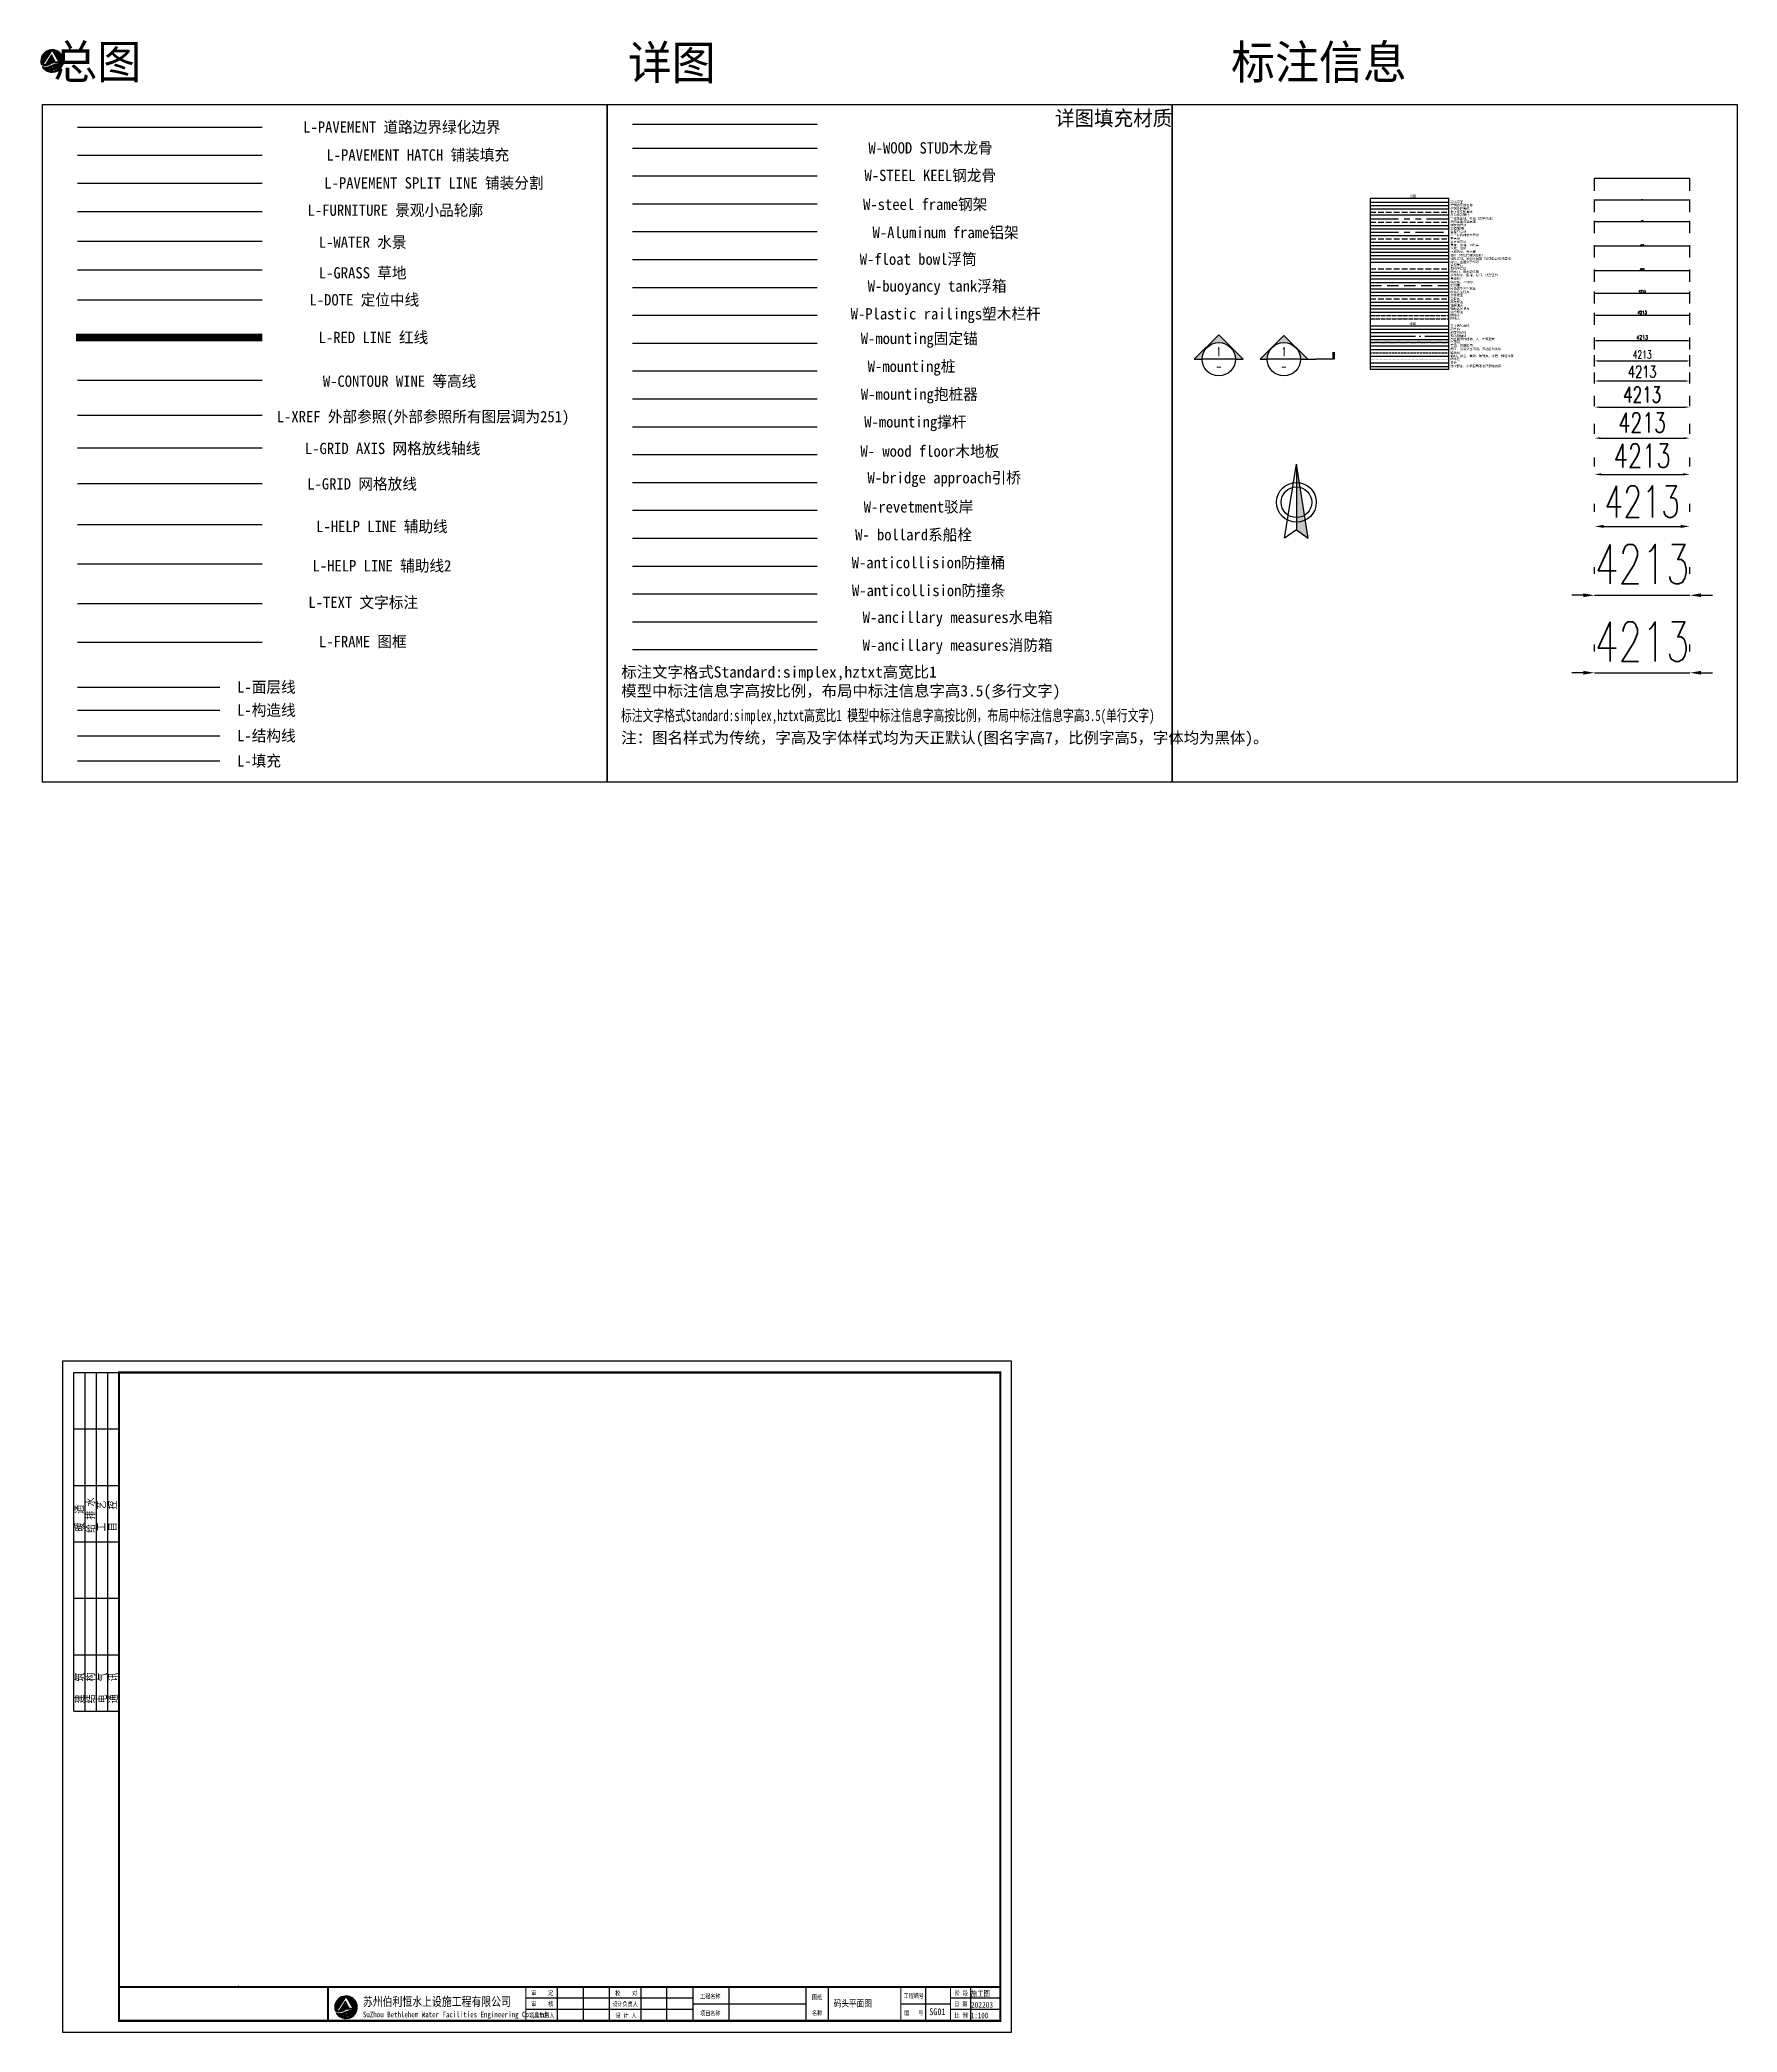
# Model space of a CAD drawing. Extents: x -231680 to 311509, y 18389 to 315840.
# Drawn here: x 36536 to 111646, y 18389 to 106563 of the extents above; entities that cross this region are included whole.
import ezdxf
from ezdxf.enums import TextEntityAlignment as Align

# ---------------------------------------------------------------- set-up
doc = ezdxf.new("R2010")
doc.units = 0
doc.header["$LTSCALE"] = 1000
for name, pattern in [('-6_350_HOLE$0$DASH', [0.35, 0.25, -0.1]), ('ACAD_ISO10W100', [18, 12, -3, 0, -3]), ('ACAD_ISO12W100', [22, 12, -3, 0.5, -3, 0.5, -3]), ('CENTER', [2, 1.25, -0.25, 0.25, -0.25]), ('DASH', [0.35, 0.25, -0.1]), ('DASHED', [0.75, 0.5, -0.25]), ('DOTE', [2.42, 2, -0.2, 0.02, -0.2]), ('PHANTOM', [2.5, 1.25, -0.25, 0.25, -0.25, 0.25, -0.25])]:
    doc.linetypes.add(name, pattern=pattern)
for name, color, linetype in [('DIM_COOR', 3, 'Continuous'), ('DIM_ELEV', 3, 'Continuous'), ('DIM_IDEN', 3, 'Continuous'), ('DIM_SYMB', 3, 'Continuous'), ('L-Axis', 1, 'DOTE'), ('L-B.NO.', 2, 'Continuous'), ('L-Bldg', 8, 'Continuous'), ('L-Center', 1, 'CENTER'), ('L-Contour', 8, 'DASH'), ('L-CONTOUR_LINE等高线', 252, 'DASH'), ('L-ContourText', 53, 'Continuous'), ('L-DIMLINEAR标注', 3, 'Continuous'), ('L-DOTE定位中线', 1, 'DOTE'), ('L-ExtendedLine', 8, 'DASH'), ('L-Finished lamps', 2, 'Continuous'), ('L-Finished product', 13, 'Continuous'), ('L-Fireroad', 3, 'DASH'), ('L-Floor', 6, 'Continuous'), ('L-FRAME图框', 3, 'Continuous'), ('L-Furniture', 2, 'Continuous'), ('L-FURNITURE景观小品轮廓', 6, 'Continuous'), ('L-Glass', 144, 'Continuous'), ('L-GRASS草地', 252, 'Continuous'), ('L-Grid', 8, 'DOTE'), ('L-Grid1', 1, 'DOTE'), ('L-GRID_AXIS网格放线轴线', 1, 'Continuous'), ('L-GRID网格放线', 252, '-6_350_HOLE$0$DASH'), ('L-Gully', 144, 'Continuous'), ('L-Hardware', 210, 'Continuous'), ('L-Hatch', 8, 'Continuous'), ('L-Hatch1', 9, 'Continuous'), ('L-HELP_LINE辅助线1', 4, 'Continuous'), ('L-HELP_LINE辅助线2', 94, 'Continuous'), ('L-Index', 3, 'DASHED'), ('L-Limit', 1, 'PHANTOM'), ('L-Look line', 9, 'Continuous'), ('L-Look line1', 11, 'Continuous'), ('L-Objective View', 8, 'Continuous'), ('L-Outline', 6, 'Continuous'), ('L-pa', 3, 'Continuous'), ('L-Parking', 30, 'DASH'), ('L-Pave', 4, 'Continuous'), ('L-Pave1', 31, 'Continuous'), ('L-Pavement', 30, 'Continuous'), ('L-PAVEMENT_HATCH铺装填充', 251, 'Continuous'), ('L-PAVEMENT_SPLIT_LINE铺装分割', 23, 'Continuous'), ('L-PAVEMENT道路边界绿化边界', 2, 'Continuous'), ('L-Pool', 5, 'Continuous'), ('L-Pool1', 150, 'Continuous'), ('L-Railing', 2, 'Continuous'), ('L-Rebar', 1, 'Continuous'), ('L-RED_LINE红线', 1, 'ACAD_ISO12W100'), ('L-Section', 4, 'Continuous'), ('L-Slope line', 1, 'DASH'), ('L-Step', 15, 'Continuous'), ('L-Stone', 9, 'Continuous'), ('L-Structure', 50, 'Continuous'), ('L-Style Index', 2, 'Continuous'), ('L-TEXT文字标注', 7, 'Continuous'), ('L-Ugoutline', 6, 'DASH'), ('L-Wall', 5, 'Continuous'), ('L-Water', 150, 'Continuous'), ('L-Waterproofer', 210, 'Continuous'), ('L-WATER水景', 5, 'Continuous'), ('L-XREF', 7, 'Continuous'), ('L-XREF外部参照', 251, 'Continuous'), ('L-填充', 251, 'Continuous'), ('L-构造线', 6, 'Continuous'), ('L-结构线', 7, 'Continuous'), ('L-面层线', 4, 'Continuous'), ('PUB_DIM', 3, 'Continuous'), ('PUB_TEXT', 7, 'Continuous'), ('W- bollard系船栓', 4, 'Continuous'), ('W-_ANTICOLLISION防撞措施', 121, 'Continuous'), ('W-ALUMINUM_FRAME铝架', 30, 'Continuous'), ('W-ancillary measures附属措施', 1, 'Continuous'), ('W-bridge approach引桥', 4, 'Continuous'), ('W-FLOAT_BOWL浮筒', 253, 'Continuous'), ('W-MOUNTING固定方式', 5, 'Continuous'), ('W-PLASTIC_RAILINGS塑木栏杆', 6, 'Continuous'), ('W-REVETMENT驳岸', 251, 'Continuous'), ('W-STEEL_FRAME钢架', 3, 'Continuous'), ('W-STEEL_KEEL钢龙骨', 5, 'Continuous'), ('W-Water-水流线', 140, 'Continuous'), ('W-WOOD_FLOOR木地板', 30, 'Continuous'), ('W-WOOD_STUD木龙骨', 25, 'Continuous')]:
    doc.layers.add(name, color=color, linetype=linetype)
doc.layers.add('L-Auxiliary Line', color=1, linetype='Continuous', plot=False)
doc.styles.add('-宋体', font='', dxfattribs={"width": 0.8})
doc.styles.add('_TCH_DIM', font='SIMPLEX.shx', dxfattribs={"width": 0.7, "bigfont": 'GBCBIG.shx'})
doc.styles.add('_TCH_LABEL', font='COMPLEX', dxfattribs={"bigfont": 'GBCBIG'})
doc.styles.get("Standard").update_dxf_attribs({"font": ''})
doc.styles.add('STANDARD_T3', font='simplex.shx', dxfattribs={"width": 0.7, "bigfont": 'gbcbig.shx'})
doc.styles.add('图框', font='')
doc.styles.add('黑体', font='simhei.ttf', dxfattribs={"width": 0.8})
doc.styles.get('-宋体').set_extended_font_data('SimSun')
doc.styles.get('Standard').set_extended_font_data('SimSun')
doc.styles.get('图框').set_extended_font_data('SimSun')
doc.dimstyles.new('W&&1', dxfattribs={"dimtxt": 3.5, "dimasz": 1, "dimexe": 2.5, "dimexo": 3, "dimgap": 1, "dimtad": 1, "dimdec": 0, "dimzin": 0, "dimdsep": 46, "dimtxsty": 'STANDARD_T3', "dimcen": 0.09, "dimclrd": 1, "dimclre": 1, "dimclrt": 7, "dimazin": 2, "dimtfac": 1, "dimtdec": 0, "dimtix": 1, "dimtmove": 2, "dimatfit": 3, "dimfxl": 100, "dimtolj": 1, "dimtzin": 0, "dimarcsym": 0})
doc.dimstyles.new('W&&10', dxfattribs={"dimtxt": 35, "dimasz": 10, "dimexe": 25, "dimexo": 30, "dimgap": 10, "dimtad": 1, "dimdec": 0, "dimzin": 0, "dimdsep": 46, "dimtxsty": 'STANDARD_T3', "dimcen": 0.09, "dimclrd": 1, "dimclre": 1, "dimclrt": 7, "dimazin": 2, "dimtfac": 1, "dimtdec": 0, "dimtix": 1, "dimtmove": 2, "dimatfit": 3, "dimfxl": 100, "dimtolj": 1, "dimtzin": 0, "dimarcsym": 0})
doc.dimstyles.new('W&&100', dxfattribs={"dimtxt": 350, "dimasz": 100, "dimexe": 250, "dimexo": 300, "dimgap": 100, "dimtad": 1, "dimdec": 0, "dimzin": 0, "dimdsep": 46, "dimtxsty": 'STANDARD_T3', "dimcen": 0.09, "dimclrd": 1, "dimclre": 1, "dimclrt": 7, "dimazin": 2, "dimtfac": 1, "dimtdec": 0, "dimtix": 1, "dimtmove": 2, "dimatfit": 3, "dimfxl": 100, "dimtolj": 1, "dimtzin": 0, "dimarcsym": 0})
doc.dimstyles.new('W&&15', dxfattribs={"dimtxt": 52.5, "dimasz": 15, "dimexe": 37.5, "dimexo": 45, "dimgap": 15, "dimtad": 1, "dimdec": 0, "dimzin": 0, "dimdsep": 46, "dimtxsty": 'STANDARD_T3', "dimcen": 0.09, "dimclrd": 1, "dimclre": 1, "dimclrt": 7, "dimazin": 2, "dimtfac": 1, "dimtdec": 0, "dimtix": 1, "dimtmove": 2, "dimatfit": 3, "dimfxl": 100, "dimtolj": 1, "dimtzin": 0, "dimarcsym": 0})
doc.dimstyles.new('W&&150', dxfattribs={"dimtxt": 525, "dimasz": 150, "dimexe": 375, "dimexo": 450, "dimgap": 150, "dimtad": 1, "dimdec": 0, "dimzin": 0, "dimdsep": 46, "dimtxsty": 'STANDARD_T3', "dimcen": 0.09, "dimclrd": 1, "dimclre": 1, "dimclrt": 7, "dimazin": 2, "dimtfac": 1, "dimtdec": 0, "dimtix": 1, "dimtmove": 2, "dimatfit": 3, "dimfxl": 100, "dimtolj": 1, "dimtzin": 0, "dimarcsym": 0})
doc.dimstyles.new('W&&20', dxfattribs={"dimtxt": 70, "dimasz": 20, "dimexe": 50, "dimexo": 60, "dimgap": 20, "dimtad": 1, "dimdec": 0, "dimzin": 0, "dimdsep": 46, "dimtxsty": 'STANDARD_T3', "dimcen": 0.09, "dimclrd": 1, "dimclre": 1, "dimclrt": 7, "dimazin": 2, "dimtfac": 1, "dimtdec": 0, "dimtix": 1, "dimtmove": 2, "dimatfit": 3, "dimfxl": 100, "dimtolj": 1, "dimtzin": 0, "dimarcsym": 0})
doc.dimstyles.new('W&&200', dxfattribs={"dimtxt": 700, "dimasz": 200, "dimexe": 500, "dimexo": 600, "dimgap": 200, "dimtad": 1, "dimdec": 0, "dimzin": 0, "dimdsep": 46, "dimtxsty": 'STANDARD_T3', "dimcen": 0.09, "dimclrd": 1, "dimclre": 1, "dimclrt": 7, "dimazin": 2, "dimtfac": 1, "dimtdec": 0, "dimtix": 1, "dimtmove": 2, "dimatfit": 3, "dimfxl": 100, "dimtolj": 1, "dimtzin": 0, "dimarcsym": 0})
doc.dimstyles.new('W&&250', dxfattribs={"dimtxt": 875, "dimasz": 250, "dimexe": 625, "dimexo": 750, "dimgap": 250, "dimtad": 1, "dimdec": 0, "dimzin": 0, "dimdsep": 46, "dimtxsty": 'STANDARD_T3', "dimcen": 0.09, "dimclrd": 1, "dimclre": 1, "dimclrt": 7, "dimazin": 2, "dimtfac": 1, "dimtdec": 0, "dimtix": 1, "dimtmove": 2, "dimatfit": 3, "dimfxl": 100, "dimtolj": 1, "dimtzin": 0, "dimarcsym": 0})
doc.dimstyles.new('W&&30', dxfattribs={"dimtxt": 105, "dimasz": 30, "dimexe": 75, "dimexo": 90, "dimgap": 30, "dimtad": 1, "dimdec": 0, "dimzin": 0, "dimdsep": 46, "dimtxsty": 'STANDARD_T3', "dimcen": 0.09, "dimclrd": 1, "dimclre": 1, "dimclrt": 7, "dimazin": 2, "dimtfac": 1, "dimtdec": 0, "dimtix": 1, "dimtmove": 2, "dimatfit": 3, "dimfxl": 100, "dimtolj": 1, "dimtzin": 0, "dimarcsym": 0})
doc.dimstyles.new('W&&300', dxfattribs={"dimtxt": 1050, "dimasz": 300, "dimexe": 750, "dimexo": 900, "dimgap": 300, "dimtad": 1, "dimdec": 0, "dimzin": 0, "dimdsep": 46, "dimtxsty": 'STANDARD_T3', "dimcen": 0.09, "dimclrd": 1, "dimclre": 1, "dimclrt": 7, "dimazin": 2, "dimtfac": 1, "dimtdec": 0, "dimtix": 1, "dimtmove": 2, "dimatfit": 3, "dimfxl": 100, "dimtolj": 1, "dimtzin": 0, "dimarcsym": 0})
doc.dimstyles.new('W&&40', dxfattribs={"dimtxt": 140, "dimasz": 40, "dimexe": 100, "dimexo": 120, "dimgap": 40, "dimtad": 1, "dimdec": 0, "dimzin": 0, "dimdsep": 46, "dimtxsty": 'STANDARD_T3', "dimcen": 0.09, "dimclrd": 1, "dimclre": 1, "dimclrt": 7, "dimazin": 2, "dimtfac": 1, "dimtdec": 0, "dimtix": 1, "dimtmove": 2, "dimatfit": 3, "dimfxl": 100, "dimtolj": 1, "dimtzin": 0, "dimarcsym": 0})
doc.dimstyles.new('W&&400', dxfattribs={"dimtxt": 1400, "dimasz": 400, "dimexe": 1000, "dimexo": 1200, "dimgap": 400, "dimtad": 1, "dimdec": 0, "dimzin": 0, "dimdsep": 46, "dimtxsty": 'STANDARD_T3', "dimcen": 0.09, "dimclrd": 1, "dimclre": 1, "dimclrt": 7, "dimazin": 2, "dimtfac": 1, "dimtdec": 0, "dimtix": 1, "dimtmove": 2, "dimatfit": 3, "dimfxl": 100, "dimtolj": 1, "dimtzin": 0, "dimarcsym": 0})
doc.dimstyles.new('W&&5', dxfattribs={"dimtxt": 17.5, "dimasz": 5, "dimexe": 12.5, "dimexo": 15, "dimgap": 5, "dimtad": 1, "dimdec": 0, "dimzin": 0, "dimdsep": 46, "dimtxsty": 'STANDARD_T3', "dimcen": 0.09, "dimclrd": 1, "dimclre": 1, "dimclrt": 7, "dimazin": 2, "dimtfac": 1, "dimtdec": 0, "dimtix": 1, "dimtmove": 2, "dimatfit": 3, "dimfxl": 100, "dimtolj": 1, "dimtzin": 0, "dimarcsym": 0})
doc.dimstyles.new('W&&50', dxfattribs={"dimtxt": 175, "dimasz": 50, "dimexe": 125, "dimexo": 150, "dimgap": 50, "dimtad": 1, "dimdec": 0, "dimzin": 0, "dimdsep": 46, "dimtxsty": 'STANDARD_T3', "dimcen": 0.09, "dimclrd": 1, "dimclre": 1, "dimclrt": 7, "dimazin": 2, "dimtfac": 1, "dimtdec": 0, "dimtix": 1, "dimtmove": 2, "dimatfit": 3, "dimfxl": 100, "dimtolj": 1, "dimtzin": 0, "dimarcsym": 0})
doc.dimstyles.new('W&&500', dxfattribs={"dimtxt": 1750, "dimasz": 500, "dimexe": 1250, "dimexo": 1500, "dimgap": 500, "dimtad": 1, "dimdec": 0, "dimzin": 0, "dimdsep": 46, "dimtxsty": 'STANDARD_T3', "dimcen": 0.09, "dimclrd": 1, "dimclre": 1, "dimclrt": 7, "dimazin": 2, "dimtfac": 1, "dimtdec": 0, "dimtix": 1, "dimtmove": 2, "dimatfit": 3, "dimfxl": 100, "dimtolj": 1, "dimtzin": 0, "dimarcsym": 0})

# ---------------------------------------------------------------- blocks, each defined once
blk = doc.blocks.new('*D12')
at = {"layer": 'Defpoints', "color": 0, "transparency": 16777216}
for p in [(109550, 95354), (105337, 94800), (109550, 94800)]:
    blk.add_point(p, dxfattribs=at)
at = {"layer": 'PUB_DIM', "color": 1, "lineweight": -2, "transparency": 16777216}
for p, q in [((105337, 94890), (105337, 95429)), ((105367, 95354), (109520, 95354)), ((109550, 94890), (109550, 95429))]:
    blk.add_line(p, q, dxfattribs=at)
at = {"layer": 'PUB_DIM', "color": 1, "transparency": 16777216}
for points in [[(105367, 95359), (105367, 95349), (105337, 95354)], [(109520, 95359), (109520, 95349), (109550, 95354)]]:
    blk.add_solid(points, dxfattribs=at)
at = {"layer": 'PUB_DIM', "color": 7, "transparency": 16777216, "insert": (107443, 95437), "char_height": 105, "attachment_point": 5, "style": 'STANDARD_T3'}
blk.add_mtext('\\A1;4213', dxfattribs=at)
blk = doc.blocks.new('*D13')
at = {"layer": 'Defpoints', "color": 0, "transparency": 16777216}
for p in [(109550, 96353), (105337, 95799), (109550, 95799)]:
    blk.add_point(p, dxfattribs=at)
at = {"layer": 'PUB_DIM', "color": 1, "lineweight": -2, "transparency": 16777216}
for p, q in [((105337, 95859), (105337, 96403)), ((105357, 96353), (109530, 96353)), ((109550, 95859), (109550, 96403))]:
    blk.add_line(p, q, dxfattribs=at)
at = {"layer": 'PUB_DIM', "color": 1, "transparency": 16777216}
for points in [[(105357, 96356), (105357, 96349), (105337, 96353)], [(109530, 96356), (109530, 96349), (109550, 96353)]]:
    blk.add_solid(points, dxfattribs=at)
at = {"layer": 'PUB_DIM', "color": 7, "transparency": 16777216, "insert": (107443, 96408), "char_height": 70, "attachment_point": 5, "style": 'STANDARD_T3'}
blk.add_mtext('\\A1;4213', dxfattribs=at)
blk = doc.blocks.new('*D14')
at = {"layer": 'Defpoints', "color": 0, "transparency": 16777216}
for p in [(109550, 97440), (105337, 96886), (109550, 96886)]:
    blk.add_point(p, dxfattribs=at)
at = {"layer": 'PUB_DIM', "color": 1, "lineweight": -2, "transparency": 16777216}
for p, q in [((105337, 96931), (105337, 97477)), ((105352, 97440), (109535, 97440)), ((109550, 96931), (109550, 97477))]:
    blk.add_line(p, q, dxfattribs=at)
at = {"layer": 'PUB_DIM', "color": 1, "transparency": 16777216}
for points in [[(105352, 97442), (105352, 97437), (105337, 97440)], [(109535, 97442), (109535, 97437), (109550, 97440)]]:
    blk.add_solid(points, dxfattribs=at)
at = {"layer": 'PUB_DIM', "color": 7, "transparency": 16777216, "insert": (107443, 97481), "char_height": 52.5, "attachment_point": 5, "style": 'STANDARD_T3'}
blk.add_mtext('\\A1;4213', dxfattribs=at)
blk = doc.blocks.new('*D15')
at = {"layer": 'Defpoints', "color": 0, "transparency": 16777216}
for p in [(105337, 97973), (109550, 98527), (109550, 97973)]:
    blk.add_point(p, dxfattribs=at)
at = {"layer": 'PUB_DIM', "color": 1, "lineweight": -2, "transparency": 16777216}
for p, q in [((105337, 98003), (105337, 98552)), ((105347, 98527), (109540, 98527)), ((109550, 98003), (109550, 98552))]:
    blk.add_line(p, q, dxfattribs=at)
at = {"layer": 'PUB_DIM', "color": 1, "transparency": 16777216}
for points in [[(105347, 98529), (105347, 98526), (105337, 98527)], [(109540, 98529), (109540, 98526), (109550, 98527)]]:
    blk.add_solid(points, dxfattribs=at)
at = {"layer": 'PUB_DIM', "color": 7, "transparency": 16777216, "insert": (107443, 98555), "char_height": 35, "attachment_point": 5, "style": 'STANDARD_T3'}
blk.add_mtext('\\A1;4213', dxfattribs=at)
blk = doc.blocks.new('*D16')
at = {"layer": 'Defpoints', "color": 0, "transparency": 16777216}
for p in [(105337, 98927), (109550, 99481), (109550, 98927)]:
    blk.add_point(p, dxfattribs=at)
at = {"layer": 'PUB_DIM', "color": 1, "lineweight": -2, "transparency": 16777216}
for p, q in [((105337, 98942), (105337, 99494)), ((105342, 99481), (109545, 99481)), ((109550, 98942), (109550, 99494))]:
    blk.add_line(p, q, dxfattribs=at)
at = {"layer": 'PUB_DIM', "color": 1, "transparency": 16777216}
for points in [[(105342, 99482), (105342, 99481), (105337, 99481)], [(109545, 99482), (109545, 99481), (109550, 99481)]]:
    blk.add_solid(points, dxfattribs=at)
at = {"layer": 'PUB_DIM', "color": 7, "transparency": 16777216, "insert": (107443, 99495), "char_height": 17.5, "attachment_point": 5, "style": 'STANDARD_T3'}
blk.add_mtext('\\A1;4213', dxfattribs=at)
blk = doc.blocks.new('*D17')
at = {"layer": 'Defpoints', "color": 0, "transparency": 16777216}
for p in [(105337, 99882), (109550, 100436), (109550, 99882)]:
    blk.add_point(p, dxfattribs=at)
at = {"layer": 'PUB_DIM', "color": 1, "lineweight": -2, "transparency": 16777216}
for p, q in [((105337, 99885), (105337, 100438)), ((105338, 100436), (109549, 100436)), ((109550, 99885), (109550, 100438))]:
    blk.add_line(p, q, dxfattribs=at)
at = {"layer": 'PUB_DIM', "color": 1, "transparency": 16777216}
for points in [[(105338, 100436), (105338, 100435), (105337, 100436)], [(109549, 100436), (109549, 100435), (109550, 100436)]]:
    blk.add_solid(points, dxfattribs=at)
at = {"layer": 'PUB_DIM', "color": 7, "transparency": 16777216, "insert": (107443, 100438), "char_height": 3.5, "attachment_point": 5, "style": 'STANDARD_T3'}
blk.add_mtext('\\A1;4213', dxfattribs=at)
blk = doc.blocks.new('*D18')
at = {"layer": 'Defpoints', "color": 0, "transparency": 16777216}
for p in [(109550, 94385), (105337, 93831), (109550, 93831)]:
    blk.add_point(p, dxfattribs=at)
at = {"layer": 'PUB_DIM', "color": 1, "lineweight": -2, "transparency": 16777216}
for p, q in [((105337, 93951), (105337, 94485)), ((105377, 94385), (109510, 94385)), ((109550, 93951), (109550, 94485))]:
    blk.add_line(p, q, dxfattribs=at)
at = {"layer": 'PUB_DIM', "color": 1, "transparency": 16777216}
for points in [[(105377, 94392), (105377, 94379), (105337, 94385)], [(109510, 94392), (109510, 94379), (109550, 94385)]]:
    blk.add_solid(points, dxfattribs=at)
at = {"layer": 'PUB_DIM', "color": 7, "transparency": 16777216, "insert": (107443, 94495), "char_height": 140, "attachment_point": 5, "style": 'STANDARD_T3'}
blk.add_mtext('\\A1;4213', dxfattribs=at)
blk = doc.blocks.new('*D19')
at = {"layer": 'Defpoints', "color": 0, "transparency": 16777216}
for p in [(105337, 92705), (109550, 93259), (109550, 92705)]:
    blk.add_point(p, dxfattribs=at)
at = {"layer": 'PUB_DIM', "color": 1, "lineweight": -2, "transparency": 16777216}
for p, q in [((105337, 92855), (105337, 93384)), ((105387, 93259), (109500, 93259)), ((109550, 92855), (109550, 93384))]:
    blk.add_line(p, q, dxfattribs=at)
at = {"layer": 'PUB_DIM', "color": 1, "transparency": 16777216}
for points in [[(105387, 93267), (105387, 93251), (105337, 93259)], [(109500, 93267), (109500, 93251), (109550, 93259)]]:
    blk.add_solid(points, dxfattribs=at)
at = {"layer": 'PUB_DIM', "color": 7, "transparency": 16777216, "insert": (107443, 93396), "char_height": 175, "attachment_point": 5, "style": 'STANDARD_T3'}
blk.add_mtext('\\A1;4213', dxfattribs=at)
blk = doc.blocks.new('*D20')
at = {"layer": 'Defpoints', "color": 0, "transparency": 16777216}
for p in [(105337, 91804), (109550, 92358), (109550, 91804)]:
    blk.add_point(p, dxfattribs=at)
at = {"layer": 'PUB_DIM', "color": 1, "lineweight": -2, "transparency": 16777216}
for p, q in [((105337, 92104), (105337, 92608)), ((109550, 92104), (109550, 92608)), ((105437, 92358), (109450, 92358))]:
    blk.add_line(p, q, dxfattribs=at)
at = {"layer": 'PUB_DIM', "color": 1, "transparency": 16777216}
for points in [[(105437, 92374), (105437, 92341), (105337, 92358)], [(109450, 92374), (109450, 92341), (109550, 92358)]]:
    blk.add_solid(points, dxfattribs=at)
at = {"layer": 'PUB_DIM', "color": 7, "transparency": 16777216, "insert": (107443, 92633), "char_height": 350, "attachment_point": 5, "style": 'STANDARD_T3'}
blk.add_mtext('\\A1;4213', dxfattribs=at)
blk = doc.blocks.new('*D21')
at = {"layer": 'Defpoints', "color": 0, "transparency": 16777216}
for p in [(105337, 90911), (109550, 91465), (109550, 90911)]:
    blk.add_point(p, dxfattribs=at)
at = {"layer": 'PUB_DIM', "color": 1, "lineweight": -2, "transparency": 16777216}
for p, q in [((105337, 91361), (105337, 91840)), ((109550, 91361), (109550, 91840)), ((105487, 91465), (109400, 91465))]:
    blk.add_line(p, q, dxfattribs=at)
at = {"layer": 'PUB_DIM', "color": 1, "transparency": 16777216}
for points in [[(105487, 91490), (105487, 91440), (105337, 91465)], [(109400, 91490), (109400, 91440), (109550, 91465)]]:
    blk.add_solid(points, dxfattribs=at)
at = {"layer": 'PUB_DIM', "color": 7, "transparency": 16777216, "insert": (107443, 91877), "char_height": 525, "attachment_point": 5, "style": 'STANDARD_T3'}
blk.add_mtext('\\A1;4213', dxfattribs=at)
blk = doc.blocks.new('*D22')
at = {"layer": 'Defpoints', "color": 0, "transparency": 16777216}
for p in [(109550, 90309), (105337, 89755), (109550, 89755)]:
    blk.add_point(p, dxfattribs=at)
at = {"layer": 'PUB_DIM', "color": 1, "lineweight": -2, "transparency": 16777216}
for p, q in [((105337, 90355), (105337, 90809)), ((105537, 90309), (109350, 90309)), ((109550, 90355), (109550, 90809))]:
    blk.add_line(p, q, dxfattribs=at)
at = {"layer": 'PUB_DIM', "color": 1, "transparency": 16777216}
for points in [[(105537, 90343), (105537, 90276), (105337, 90309)], [(109350, 90343), (109350, 90276), (109550, 90309)]]:
    blk.add_solid(points, dxfattribs=at)
at = {"layer": 'PUB_DIM', "color": 7, "transparency": 16777216, "insert": (107443, 90859), "char_height": 700, "attachment_point": 5, "style": 'STANDARD_T3'}
blk.add_mtext('\\A1;4213', dxfattribs=at)
blk = doc.blocks.new('*D23')
at = {"layer": 'Defpoints', "color": 0, "transparency": 16777216}
for p in [(105337, 88383), (109550, 88937), (109550, 88383)]:
    blk.add_point(p, dxfattribs=at)
at = {"layer": 'PUB_DIM', "color": 1, "lineweight": -2, "transparency": 16777216}
for p, q in [((105337, 89133), (105337, 89562)), ((109550, 89133), (109550, 89562)), ((105587, 88937), (109300, 88937))]:
    blk.add_line(p, q, dxfattribs=at)
at = {"layer": 'PUB_DIM', "color": 1, "transparency": 16777216}
for points in [[(105587, 88979), (105587, 88895), (105337, 88937)], [(109300, 88979), (109300, 88895), (109550, 88937)]]:
    blk.add_solid(points, dxfattribs=at)
at = {"layer": 'PUB_DIM', "color": 7, "transparency": 16777216, "insert": (107443, 89625), "char_height": 875, "attachment_point": 5, "style": 'STANDARD_T3'}
blk.add_mtext('\\A1;4213', dxfattribs=at)
blk = doc.blocks.new('*D24')
at = {"layer": 'Defpoints', "color": 0, "transparency": 16777216}
for p in [(109550, 87333), (105337, 86779), (109550, 86779)]:
    blk.add_point(p, dxfattribs=at)
at = {"layer": 'PUB_DIM', "color": 1, "lineweight": -2, "transparency": 16777216}
for p, q in [((105337, 87679), (105337, 88083)), ((105637, 87333), (109250, 87333)), ((109550, 87679), (109550, 88083))]:
    blk.add_line(p, q, dxfattribs=at)
at = {"layer": 'PUB_DIM', "color": 1, "transparency": 16777216}
for points in [[(105637, 87383), (105637, 87283), (105337, 87333)], [(109250, 87383), (109250, 87283), (109550, 87333)]]:
    blk.add_solid(points, dxfattribs=at)
at = {"layer": 'PUB_DIM', "color": 7, "transparency": 16777216, "insert": (107443, 88158), "char_height": 1050, "attachment_point": 5, "style": 'STANDARD_T3'}
blk.add_mtext('\\A1;4213', dxfattribs=at)
blk = doc.blocks.new('*D25')
at = {"layer": 'Defpoints', "color": 0, "transparency": 16777216}
for p in [(109550, 85030), (105337, 84476), (109550, 84476)]:
    blk.add_point(p, dxfattribs=at)
at = {"layer": 'PUB_DIM', "color": 1, "lineweight": -2, "transparency": 16777216}
for p, q in [((105337, 85676), (105337, 86030)), ((109550, 85676), (109550, 86030)), ((105737, 85030), (109150, 85030))]:
    blk.add_line(p, q, dxfattribs=at)
at = {"layer": 'PUB_DIM', "color": 1, "transparency": 16777216}
for points in [[(105737, 85097), (105737, 84963), (105337, 85030)], [(109150, 85097), (109150, 84963), (109550, 85030)]]:
    blk.add_solid(points, dxfattribs=at)
at = {"layer": 'PUB_DIM', "color": 7, "transparency": 16777216, "insert": (107443, 86130), "char_height": 1400, "attachment_point": 5, "style": 'STANDARD_T3'}
blk.add_mtext('\\A1;4213', dxfattribs=at)
blk = doc.blocks.new('*D26')
at = {"layer": 'Defpoints', "color": 0, "transparency": 16777216}
for p in [(105337, 81428), (109550, 81982), (109550, 81428)]:
    blk.add_point(p, dxfattribs=at)
at = {"layer": 'PUB_DIM', "color": 1, "lineweight": -2, "transparency": 16777216}
for p, q in [((105337, 82928), (105337, 83232)), ((109550, 82928), (109550, 83232)), ((104837, 81982), (104337, 81982)), ((105337, 81982), (109550, 81982)), ((110050, 81982), (110550, 81982))]:
    blk.add_line(p, q, dxfattribs=at)
at = {"layer": 'PUB_DIM', "color": 1, "transparency": 16777216}
for points in [[(104837, 82065), (104837, 81899), (105337, 81982)], [(110050, 82065), (110050, 81899), (109550, 81982)]]:
    blk.add_solid(points, dxfattribs=at)
at = {"layer": 'PUB_DIM', "color": 7, "transparency": 16777216, "insert": (107443, 83357), "char_height": 1750, "attachment_point": 5, "style": 'STANDARD_T3'}
blk.add_mtext('\\A1;4213', dxfattribs=at)
blk = doc.blocks.new('*D27')
at = {"layer": 'Defpoints', "color": 0, "transparency": 16777216}
for p in [(109550, 78552), (105337, 77998), (109550, 77998)]:
    blk.add_point(p, dxfattribs=at)
at = {"layer": 'PUB_DIM', "color": 1, "lineweight": -2, "transparency": 16777216}
for p, q in [((105337, 79498), (105337, 79802)), ((109550, 79498), (109550, 79802)), ((104837, 78552), (104337, 78552)), ((105337, 78552), (109550, 78552)), ((110050, 78552), (110550, 78552))]:
    blk.add_line(p, q, dxfattribs=at)
at = {"layer": 'PUB_DIM', "color": 1, "transparency": 16777216}
for points in [[(104837, 78636), (104837, 78469), (105337, 78552)], [(110050, 78636), (110050, 78469), (109550, 78552)]]:
    blk.add_solid(points, dxfattribs=at)
at = {"layer": 'PUB_DIM', "color": 7, "transparency": 16777216, "insert": (107443, 79927), "char_height": 1750, "attachment_point": 5, "style": 'STANDARD_T3'}
blk.add_mtext('\\A1;4213', dxfattribs=at)
blk = doc.blocks.new('LOGO')
h = blk.add_hatch(color=140)
h.dxf.hatch_style = 1
h.paths.add_polyline_path([(-4.77, -1.51, 0.294083), (-1.37, -1.53, -0.363756), (4.56, -2.04, 1.450144)])
h.paths.add_polyline_path([(0, 4.79), (3.3, -0.88, 0.101723), (1.3, -0.42), (-0.31, 2.66), (-2.99, -1.74, -0.081837), (-4.11, -1.62)], flags=16)
h = blk.add_hatch(color=174)
h.paths.add_polyline_path([(3.76, -3.29, 0.064571), (4.48, -2.22, 0.296692), (0.48, -1.71, -0.04264), (-1.77, -2.61, -0.209747), (-4.4, -2.38, 0.179915), (-1.77, -4.68, 0.169783), (0.25, -4.03, -0.05744), (1.84, -3.27, -0.214092)])
h.paths.add_polyline_path([(0.82, -2.97, -0.084014), (-1.36, -3.92, -0.271733), (-3.43, -3.4, 0.071966), (-2.05, -3.36, 0.098278), (-0.23, -2.78, -0.072406), (1.02, -2.1, -0.088156), (2.57, -1.94, -0.181988), (3.97, -2.52, 0.206106)], flags=16)
blk.add_hatch(color=174).paths.add_polyline_path([(3.45, -3.62, 0.189728), (1.28, -4.2, -0.126537), (-0.99, -4.9, 0.245013)])
for points in [[(-4.77, -1.51, 0.294083), (-1.37, -1.53, -0.363756), (4.56, -2.04, 1.450144)], [(-4.11, -1.62), (0, 4.79), (3.3, -0.88, 0.101723), (1.3, -0.42), (-0.31, 2.66), (-2.99, -1.74, -0.081837)]]:
    blk.add_lwpolyline(points, format="xyb", close=True)
for points in [[(-4.4, -2.38, 0.209747), (-1.77, -2.61, 0.04264), (0.48, -1.71, -0.296692), (4.48, -2.22)], [(-3.43, -3.4, 0.071966), (-2.05, -3.36, 0.098278), (-0.23, -2.78, -0.072406), (1.02, -2.1, -0.088156), (2.57, -1.94, -0.181988), (3.97, -2.52, 0.206106), (0.82, -2.97, -0.084014), (-1.36, -3.92, -0.271733), (-3.43, -3.4)], [(-1.77, -4.68, 0.169783), (0.25, -4.03, -0.05744), (1.84, -3.27, -0.214092), (3.76, -3.29, -0.214092)], [(-0.99, -4.9, 0.126537), (1.28, -4.2, -0.189728), (3.45, -3.62, -0.189728)]]:
    blk.add_lwpolyline(points, format="xyb")
for start, end in [(208.47056, 249.26757), (258.57514, 313.64322), (318.83836, 333.61646)]:
    blk.add_arc((0, 0), 5, start, end)
blk = doc.blocks.new('*U11')
blk.add_hatch(color=256).paths.add_polyline_path([(0, 11.49), (-11.49, 0), (-8, 0, -1), (8, 0), (11.49, 0)])
blk.add_lwpolyline([(0, 11.49), (-11.49, 0), (-8, 0, -1), (8, 0), (11.49, 0), (0, 11.49)], format="xyb", close=True)
for points in [[(8, 0), (15.33, 0)], [(21.33, 0), (15.33, 0)], [(23.92, 0), (18.67, 0)]]:
    blk.add_lwpolyline(points)
at = {"const_width": 1.31}
blk.add_lwpolyline([(23.92, 0), (23.92, 3.5)], dxfattribs=at)
blk = doc.blocks.new('*U10')
blk.add_hatch(color=256).paths.add_polyline_path([(0, 11.77), (-11.77, 0), (-8, 0, -1), (8, 0), (11.77, 0)])
blk.add_lwpolyline([(0, 11.77), (-11.77, 0), (-8, 0, -1), (8, 0), (11.77, 0), (0, 11.77)], format="xyb", close=True)
blk = doc.blocks.new('$LinePat$波浪线')
at = {"color": 0}
for centre, start, end in [((150, -42), 201.672355, 338.327405), ((450, -161), 21.672355, 158.327405)]:
    blk.add_arc(centre, 161, start, end, dxfattribs=at)
blk = doc.blocks.new('$LinePat$防水层1')
at = {"color": 0}
blk.add_solid([(150, 0), (450, 0), (150, -100), (450, -100)], dxfattribs=at)
at = {"layer": 'Defpoints'}
for p in [(0, 0), (600, 0)]:
    blk.add_point(p, dxfattribs=at)
blk = doc.blocks.new('$TITLEBLK$00000187')
h = blk.add_hatch(color=140)
h.dxf.hatch_style = 1
h.paths.add_polyline_path([(-294.3, 4.5, 0.294083), (-290.89, 4.48, -0.363756), (-284.97, 3.96, 1.450144)])
h.paths.add_polyline_path([(-289.53, 10.8), (-286.23, 5.12, 0.101723), (-288.23, 5.58), (-289.84, 8.66), (-292.52, 4.26, -0.081837), (-293.64, 4.38)], flags=16)
h = blk.add_hatch(color=174)
h.paths.add_polyline_path([(-285.05, 3.78, 0.296692), (-289.05, 4.29, -0.04264), (-291.3, 3.4, -0.209747), (-293.92, 3.62, 0.179915), (-291.3, 1.33, 0.169783), (-289.28, 1.97, -0.05744), (-287.69, 2.74, -0.214092), (-285.77, 2.71, 0.064571)])
h.paths.add_polyline_path([(-288.71, 3.03, -0.084014), (-290.89, 2.08, -0.271733), (-292.96, 2.61, 0.071966), (-291.58, 2.64, 0.098278), (-289.75, 3.23, -0.072406), (-288.51, 3.9, -0.088156), (-286.96, 4.07, -0.181988), (-285.56, 3.48, 0.206106)], flags=16)
blk.add_hatch(color=174).paths.add_polyline_path([(-286.08, 2.39, 0.189728), (-288.25, 1.81, -0.126537), (-290.52, 1.1, 0.245013)])
for p, q in [((-136, 10), (-210, 10)), ((-196, 0), (-196, 15)), ((-184.5, 0), (-184.5, 15)), ((-159, 0), (-159, 15)), ((-147.5, 0), (-147.5, 15)), ((-120, 0), (-120, 15)), ((-76, 0), (-76, 15)), ((-33, 0), (-33, 15)), ((0, 10), (-22, 10)), ((-13, 0), (-13, 15)), ((0, 0), (0, 15)), ((-136, 5), (-210, 5)), ((-136, 7.5), (-86, 7.5)), ((-44, 7.5), (-22, 7.5)), ((0, 5), (-22, 5))]:
    blk.add_line(p, q)
for points, const_width in [([(-297.54, 0), (-297.54, 15), (0, 15)], 0.8), ([(-210, 0), (-210, 15)], 0.5), ([(-173, 0), (-173, 15)], 0.5), ([(-136, 0), (-136, 15)], 0.5), ([(-86, 0), (-86, 15)], 0.5), ([(-44, 0), (-44, 15)], 0.5), ([(-22, 0), (-22, 15)], 0.5)]:
    blk.add_lwpolyline(points, dxfattribs=dict(const_width=const_width))
for points in [[(-294.3, 4.5, 0.294083), (-290.89, 4.48, -0.363756), (-284.97, 3.96, 1.450144)], [(-293.64, 4.38), (-289.53, 10.8), (-286.23, 5.12, 0.101723), (-288.23, 5.58), (-289.84, 8.66), (-292.52, 4.26, -0.081837)]]:
    blk.add_lwpolyline(points, format="xyb", close=True)
for points in [[(-293.92, 3.62, 0.209747), (-291.3, 3.4, 0.04264), (-289.05, 4.29, -0.296692), (-285.05, 3.78)], [(-292.96, 2.61, 0.071966), (-291.58, 2.64, 0.098278), (-289.75, 3.23, -0.072406), (-288.51, 3.9, -0.088156), (-286.96, 4.07, -0.181988), (-285.56, 3.48, 0.206106), (-288.71, 3.03, -0.084014), (-290.89, 2.08, -0.271733), (-292.96, 2.61)], [(-291.3, 1.33, 0.169783), (-289.28, 1.97, -0.05744), (-287.69, 2.74, -0.214092), (-285.77, 2.71, -0.214092)], [(-290.52, 1.1, 0.126537), (-288.25, 1.81, -0.189728), (-286.08, 2.39, -0.189728)]]:
    blk.add_lwpolyline(points, format="xyb")
for start, end in [(208.47056, 249.26757), (258.57514, 313.64322), (318.83836, 333.61646)]:
    blk.add_arc((-289.53, 6), 5, start, end)
at = {"style": '图框'}
for s, height, width, p in [('苏州伯利恒水上设施工程有限公司', 4, 0.8, (-282.06, 6.56)), ('审    定', 2, 0.8, (-207.53, 11.34)), ('校    对', 2, 0.8, (-170.43, 11.27)), ('工程名称', 2, 0.8, (-132.8, 9.86)), ('图纸', 2, 0.8, (-83.31, 9.46)), ('工程编号', 2, 0.8, (-42.79, 10.08)), ('阶 段', 2, 0.8, (-20.12, 11.27)), ('SuZhou Bethlehem Water Facilities Engineering Co.,Ltd ', 2.5, 0.75, (-282.06, 1.57)), ('项目负责人', 2, 0.8, (-208.49, 1.42)), ('审    核', 2, 0.8, (-207.55, 6.48)), ('设计负责人', 2, 0.8, (-171.62, 6.48)), ('设 计 人', 2, 0.8, (-170.33, 1.42)), ('项目名称', 2, 0.8, (-132.8, 2.36)), ('名称', 2, 0.8, (-83.31, 2.46)), ('图   号', 2, 0.8, (-42.46, 2.6)), ('比 例', 2, 0.8, (-20.27, 1.42)), ('日 期', 2, 0.8, (-20.31, 6.48))]:
    blk.add_text(s, height=height, dxfattribs=dict(at, width=width)).set_placement(p)
for tag, p in [('审定人', (-193.68, 10.95)), ('审核人', (-193.68, 6.03)), ('设计负责人', (-158.64, 6.23)), ('校对', (-155.51, 10.92)), ('项目负责人', (-195.69, 1.11)), ('设计人', (-156.48, 1.18))]:
    blk.add_attdef(tag, p, '', height=3)
for tag, p, height, style, width in [('工程名称', (-115.66, 9.53), 3, '-宋体', 0.8), ('图名', (-73.67, 6.22), 3, '-宋体', 0.8), ('阶段', (-12.96, 10.81), 2.5, '黑体', 0.8), ('项目名称', (-115.65, 1.97), 3, '-宋体', 0.8), ('图号', (-31.44, 2.55), 3, '_TCH_DIM', 0.7), ('比例', (-12.96, 1.14), 2.5, '黑体', 0.8), ('日期', (-12.96, 5.8), 2.5, '黑体', 0.8)]:
    blk.add_attdef(tag, p, '', height=height, dxfattribs=dict(style=style, width=width))
blk = doc.blocks.new('$TITLEBLK$00000095')
for p, q in [((-150, 20), (-150, 0)), ((-150, 20), (0, 20)), ((-125, 20), (-125, 0)), ((-100, 20), (-100, 0)), ((-75, 20), (-75, 0)), ((-75, 20), (-75, 0)), ((-50, 20), (-50, 0)), ((-25, 20), (-25, 0)), ((0, 20), (0, 0)), ((-150, 15), (-75, 15)), ((-150, 10), (-75, 10)), ((-75, 15), (0, 15)), ((-75, 10), (0, 10)), ((-150, 5), (-75, 5)), ((-75, 5), (0, 5))]:
    blk.add_line(p, q)
at = {"width": 0.8}
for s, p in [('建   筑', (-146.45, 15.65)), ('暖  通', (-70.35, 15.73)), ('结   构', (-146.45, 10.91)), ('电   气', (-146.45, 5.65)), ('给 排 水', (-71.03, 10.9)), ('工   艺', (-70.35, 6.13)), ('通   讯', (-146.45, 0.88)), ('自   控', (-70.35, 1.24))]:
    blk.add_text(s, height=3.509, dxfattribs=at).set_placement(p)
blk = doc.blocks.new('rgthtyjyuk')
blk.add_lwpolyline([(0, 0), (420, 0), (420, 297), (0, 297)], close=True)
at = {"const_width": 1}
blk.add_lwpolyline([(25, 5), (415, 5), (415, 292), (25, 292)], close=True, dxfattribs=at)
at = {"const_width": 0.8}
blk.add_lwpolyline([(415, 20), (25, 20)], dxfattribs=at)
at = {"rotation": 90}
blk.add_blockref('$TITLEBLK$00000095', (25, 292), dxfattribs=at)

msp = doc.modelspace()

# ---------------------------------------------------------------- hatches: boundary and pattern name
h = msp.add_hatch(color=256)
h.dxf.hatch_style = 1
h.paths.add_polyline_path([(92143, 87789.7), (92143, 84883.8), (92664.8, 84508.5)])

# ---------------------------------------------------------------- linework, layer by layer
msp.add_line((95405.9, 99552.7), (98889.3, 99552.7))
for points in [[(36646.2, 103703.4), (61646.2, 103703.4), (61646.2, 73703.4), (36646.2, 73703.4)], [(61646.2, 103703.4), (86646.2, 103703.4), (86646.2, 73703.4), (61646.2, 73703.4)], [(86646.2, 103703.4), (111646.2, 103703.4), (111646.2, 73703.4), (86646.2, 73703.4)], [(92143, 87789.7), (92143, 84883.8), (91621.1, 84508.5)], [(92143, 87789.7), (92143, 84883.8), (92664.8, 84508.5)]]:
    msp.add_lwpolyline(points, close=True)
msp.add_lwpolyline([(95405.9, 99552.7), (95405.9, 91985.6), (98889.3, 91985.6), (98889.3, 99552.7)])
for radius in [878.2, 678.2]:
    msp.add_circle((92143, 86095.7), radius)
at = {"color": 1}
msp.add_solid([(45344, 20459.7, 17.7), (45344, 20434, 17.7), (45267.1, 20446.9, 17.7)], dxfattribs=at)
at = {"layer": 'DIM_COOR'}
msp.add_lwpolyline([(95405.9, 94506.8), (98889.3, 94506.8)], dxfattribs=at)
at = {"layer": 'DIM_ELEV'}
msp.add_lwpolyline([(95405.9, 94949.5), (98889.3, 94949.5)], dxfattribs=at)
at = {"layer": 'DIM_IDEN'}
for p, q in [((89441.5, 92426.6), (87970.9, 92426.6)), ((92323.9, 92426.6), (90853.3, 92426.6))]:
    msp.add_line(p, q, dxfattribs=at)
for centre in [(88706.2, 92426.6), (91588.6, 92426.6)]:
    msp.add_circle(centre, 735.3, dxfattribs=at)
at = {"layer": 'L-Auxiliary Line'}
msp.add_lwpolyline([(95405.9, 95822.3), (98889.3, 95822.3)], dxfattribs=at)
at = {"layer": 'L-Axis'}
msp.add_lwpolyline([(95405.9, 93455.8), (98889.3, 93455.8)], dxfattribs=at)
at = {"layer": 'L-B.NO.', "ltscale": 500}
msp.add_lwpolyline([(95405.9, 99232.7), (98889.3, 99232.7)], dxfattribs=at)
at = {"layer": 'L-Bldg'}
msp.add_lwpolyline([(95405.9, 99382.7), (98889.3, 99382.7)], dxfattribs=at)
at = {"layer": 'L-Center'}
msp.add_lwpolyline([(95405.9, 98057.1), (98889.3, 98057.1)], dxfattribs=at)
at = {"layer": 'L-Contour'}
msp.add_lwpolyline([(95405.9, 97762), (98889.3, 97762)], dxfattribs=at)
at = {"layer": 'L-CONTOUR_LINE等高线', "ltscale": 100}
msp.add_lwpolyline([(38206.3, 91503.4), (46378.4, 91503.4)], dxfattribs=at)
at = {"layer": 'L-ContourText'}
msp.add_lwpolyline([(95405.9, 97614.4), (98889.3, 97614.4)], dxfattribs=at)
at = {"layer": 'L-DOTE定位中线', "ltscale": 10}
msp.add_lwpolyline([(38206.3, 95058.6), (46378.4, 95058.6)], dxfattribs=at)
at = {"layer": 'L-ExtendedLine', "ltscale": 0.02}
msp.add_lwpolyline([(95405.9, 92712), (98889.3, 92712)], dxfattribs=at)
at = {"layer": 'L-Finished lamps'}
msp.add_lwpolyline([(95405.9, 95392.2), (98889.3, 95392.2)], dxfattribs=at)
at = {"layer": 'L-Finished product'}
msp.add_lwpolyline([(95405.9, 95544.7), (98889.3, 95544.7)], dxfattribs=at)
at = {"layer": 'L-Fireroad'}
msp.add_lwpolyline([(95405.9, 98499.8), (98889.3, 98499.8)], dxfattribs=at)
at = {"layer": 'L-Floor'}
msp.add_lwpolyline([(95405.9, 93904.4), (98889.3, 93904.4)], dxfattribs=at)
at = {"layer": 'L-FRAME图框'}
msp.add_lwpolyline([(38206.3, 79912.2), (46378.4, 79912.2)], dxfattribs=at)
at = {"layer": 'L-Furniture'}
msp.add_lwpolyline([(95405.9, 96876.6), (98889.3, 96876.6)], dxfattribs=at)
at = {"layer": 'L-FURNITURE景观小品轮廓'}
msp.add_lwpolyline([(38206.3, 98965), (46378.4, 98965)], dxfattribs=at)
at = {"layer": 'L-Glass'}
msp.add_lwpolyline([(95405.9, 92270), (98889.3, 92270)], dxfattribs=at)
at = {"layer": 'L-GRASS草地'}
msp.add_lwpolyline([(38206.3, 96389.7), (46378.4, 96389.7)], dxfattribs=at)
at = {"layer": 'L-Grid', "ltscale": 0.1}
msp.add_lwpolyline([(95405.9, 94359.3), (98889.3, 94359.3)], dxfattribs=at)
at = {"layer": 'L-Grid1', "ltscale": 0.1}
msp.add_lwpolyline([(95405.9, 94217.6), (98889.3, 94217.6)], dxfattribs=at)
at = {"layer": 'L-GRID_AXIS网格放线轴线'}
msp.add_lwpolyline([(38206.3, 88503.7), (46378.4, 88503.7)], dxfattribs=at)
at = {"layer": 'L-GRID网格放线', "ltscale": 100}
msp.add_lwpolyline([(38206.3, 86934.7), (46378.4, 86934.7)], dxfattribs=at)
at = {"layer": 'L-Gully'}
msp.add_lwpolyline([(95405.9, 96286.3), (98889.3, 96286.3)], dxfattribs=at)
at = {"layer": 'L-Hardware'}
msp.add_lwpolyline([(95405.9, 92567.6), (98889.3, 92567.6)], dxfattribs=at)
at = {"layer": 'L-Hatch'}
msp.add_lwpolyline([(95405.9, 94801.9), (98889.3, 94801.9)], dxfattribs=at)
at = {"layer": 'L-Hatch1'}
msp.add_lwpolyline([(95405.9, 94654.4), (98889.3, 94654.4)], dxfattribs=at)
at = {"layer": 'L-HELP_LINE辅助线1'}
msp.add_lwpolyline([(38206.3, 85113.7), (46378.4, 85113.7)], dxfattribs=at)
at = {"layer": 'L-HELP_LINE辅助线2'}
msp.add_lwpolyline([(38206.3, 83373), (46378.4, 83373)], dxfattribs=at)
at = {"layer": 'L-Index'}
msp.add_lwpolyline([(95405.9, 95687.3), (98889.3, 95687.3)], dxfattribs=at)
at = {"layer": 'L-Limit'}
msp.add_lwpolyline([(95405.9, 98647.3), (98889.3, 98647.3)], dxfattribs=at)
at = {"layer": 'L-Look line'}
msp.add_lwpolyline([(95405.9, 93026.8), (98889.3, 93026.8)], dxfattribs=at)
at = {"layer": 'L-Look line1'}
msp.add_lwpolyline([(95405.9, 92865.6), (98889.3, 92865.6)], dxfattribs=at)
at = {"layer": 'L-Objective View'}
msp.add_lwpolyline([(95405.9, 93308.2), (98889.3, 93308.2)], dxfattribs=at)
at = {"layer": 'L-Outline'}
msp.add_lwpolyline([(95405.9, 99085.1), (98889.3, 99085.1)], dxfattribs=at)
at = {"layer": 'L-pa'}
msp.add_lwpolyline([(95405.9, 96729), (98889.3, 96729)], dxfattribs=at)
at = {"layer": 'L-Parking'}
msp.add_lwpolyline([(95405.9, 96433.9), (98889.3, 96433.9)], dxfattribs=at)
at = {"layer": 'L-Pave'}
msp.add_lwpolyline([(95405.9, 98352.2), (98889.3, 98352.2)], dxfattribs=at)
at = {"layer": 'L-Pave1'}
msp.add_lwpolyline([(95405.9, 98204.6), (98889.3, 98204.6)], dxfattribs=at)
at = {"layer": 'L-Pavement'}
msp.add_lwpolyline([(95405.9, 97909.5), (98889.3, 97909.5)], dxfattribs=at)
at = {"layer": 'L-PAVEMENT_HATCH铺装填充'}
msp.add_lwpolyline([(38206.3, 101460.9), (46378.4, 101460.9)], dxfattribs=at)
at = {"layer": 'L-PAVEMENT_SPLIT_LINE铺装分割'}
msp.add_lwpolyline([(38206.3, 100224.1), (46378.4, 100224.1)], dxfattribs=at)
at = {"layer": 'L-PAVEMENT道路边界绿化边界'}
msp.add_lwpolyline([(38206.3, 102697.7), (46378.4, 102697.7)], dxfattribs=at)
at = {"layer": 'L-Pool'}
msp.add_lwpolyline([(95405.9, 97319.3), (98889.3, 97319.3)], dxfattribs=at)
at = {"layer": 'L-Pool1'}
msp.add_lwpolyline([(95405.9, 97171.7), (98889.3, 97171.7)], dxfattribs=at)
at = {"layer": 'L-Railing', "ltscale": 0.02}
msp.add_lwpolyline([(95405.9, 95991.2), (98889.3, 95991.2)], dxfattribs=at)
at = {"layer": 'L-Rebar'}
msp.add_lwpolyline([(95405.9, 92108.8), (98889.3, 92108.8)], dxfattribs=at)
at = {"layer": 'L-RED_LINE红线', "linetype": 'ACAD_ISO10W100', "const_width": 333.3}
msp.add_lwpolyline([(38131.1, 93393.2), (46378.4, 93393.2)], dxfattribs=at)
at = {"layer": 'L-Section'}
msp.add_lwpolyline([(95405.9, 93756.8), (98889.3, 93756.8)], dxfattribs=at)
at = {"layer": 'L-Slope line'}
msp.add_lwpolyline([(95405.9, 95097.1), (98889.3, 95097.1)], dxfattribs=at)
at = {"layer": 'L-Step'}
msp.add_lwpolyline([(95405.9, 97024.1), (98889.3, 97024.1)], dxfattribs=at)
at = {"layer": 'L-Stone', "const_width": 2.94}
msp.add_lwpolyline([(95405.9, 96581.5), (98889.3, 96581.5)], dxfattribs=at)
at = {"layer": 'L-Structure'}
msp.add_lwpolyline([(95405.9, 93609.2), (98889.3, 93609.2)], dxfattribs=at)
at = {"layer": 'L-Style Index', "ltscale": 0.02}
msp.add_lwpolyline([(95405.9, 96138.8), (98889.3, 96138.8)], dxfattribs=at)
at = {"layer": 'L-TEXT文字标注'}
msp.add_lwpolyline([(38206.3, 81614.6), (46378.4, 81614.6)], dxfattribs=at)
at = {"layer": 'L-Ugoutline'}
msp.add_lwpolyline([(95405.9, 98937.6), (98889.3, 98937.6)], dxfattribs=at)
at = {"layer": 'L-Wall', "ltscale": 0.1}
msp.add_lwpolyline([(95405.9, 97466.8), (98889.3, 97466.8)], dxfattribs=at)
at = {"layer": 'L-WATER水景'}
msp.add_lwpolyline([(38206.3, 97652.7), (46378.4, 97652.7)], dxfattribs=at)
at = {"layer": 'L-XREF'}
msp.add_lwpolyline([(95405.9, 98817.3), (98889.3, 98817.3)], dxfattribs=at)
at = {"layer": 'L-XREF外部参照'}
msp.add_lwpolyline([(38206.3, 89959.3), (46378.4, 89958.2)], dxfattribs=at)
at = {"layer": 'L-填充'}
msp.add_lwpolyline([(38208.7, 74650.9), (44499.1, 74650.9)], dxfattribs=at)
at = {"layer": 'L-构造线'}
msp.add_lwpolyline([(38208.7, 76900.4), (44499.1, 76900.4)], dxfattribs=at)
at = {"layer": 'L-结构线'}
msp.add_lwpolyline([(38208.7, 75766.1), (44499.1, 75766.1)], dxfattribs=at)
at = {"layer": 'L-面层线'}
msp.add_lwpolyline([(38208.7, 77919.5), (44499.1, 77919.5)], dxfattribs=at)
at = {"layer": 'PUB_TEXT'}
msp.add_lwpolyline([(95405.9, 95244.6), (98889.3, 95244.6)], dxfattribs=at)
at = {"layer": 'W- bollard系船栓'}
msp.add_lwpolyline([(62756.6, 84508.7), (70928.7, 84508.7)], dxfattribs=at)
at = {"layer": 'W-_ANTICOLLISION防撞措施'}
for points in [[(62756.6, 83275.3), (70928.7, 83275.3)], [(62756.6, 82042), (70928.7, 82042)]]:
    msp.add_lwpolyline(points, dxfattribs=at)
at = {"layer": 'W-ALUMINUM_FRAME铝架', "color": 4}
msp.add_lwpolyline([(62756.6, 98075.3), (70928.7, 98075.3)], dxfattribs=at)
at = {"layer": 'W-ancillary measures附属措施'}
for points in [[(62756.6, 80808.7), (70928.7, 80808.7)], [(62756.6, 79575.3), (70928.7, 79575.3)]]:
    msp.add_lwpolyline(points, dxfattribs=at)
at = {"layer": 'W-bridge approach引桥'}
msp.add_lwpolyline([(62756.6, 86975.3), (70928.7, 86975.3)], dxfattribs=at)
at = {"layer": 'W-FLOAT_BOWL浮筒'}
for points in [[(62756.6, 96842), (70928.7, 96842)], [(62756.6, 95608.7), (70928.7, 95608.7)]]:
    msp.add_lwpolyline(points, dxfattribs=at)
at = {"layer": 'W-MOUNTING固定方式'}
for points in [[(62756.6, 93142), (70928.7, 93142)], [(62756.6, 91908.7), (70928.7, 91908.7)], [(62756.6, 90675.3), (70928.7, 90675.3)], [(62756.6, 89442), (70928.7, 89442)]]:
    msp.add_lwpolyline(points, dxfattribs=at)
at = {"layer": 'W-PLASTIC_RAILINGS塑木栏杆'}
msp.add_lwpolyline([(62756.6, 94375.3), (70928.7, 94375.3)], dxfattribs=at)
at = {"layer": 'W-REVETMENT驳岸'}
msp.add_lwpolyline([(62756.6, 85742), (70928.7, 85742)], dxfattribs=at)
at = {"layer": 'W-STEEL_FRAME钢架'}
msp.add_lwpolyline([(62756.6, 99308.7), (70928.7, 99308.7)], dxfattribs=at)
at = {"layer": 'W-STEEL_KEEL钢龙骨', "color": 5}
msp.add_lwpolyline([(62756.6, 100542), (70928.7, 100542)], dxfattribs=at)
at = {"layer": 'W-Water-水流线'}
msp.add_lwpolyline([(62756.6, 102830.9), (70928.7, 102830.9)], dxfattribs=at)
at = {"layer": 'W-WOOD_FLOOR木地板'}
msp.add_lwpolyline([(62756.6, 88208.7), (70928.7, 88208.7)], dxfattribs=at)
at = {"layer": 'W-WOOD_STUD木龙骨'}
msp.add_lwpolyline([(62756.6, 101775.3), (70928.7, 101775.3)], dxfattribs=at)

# ---------------------------------------------------------------- block references
at = {"xscale": 100, "yscale": 100, "zscale": 100}
for name, p in [('LOGO', (37079.4, 105627.5)), ('rgthtyjyuk', (37538.5, 18388.6))]:
    msp.add_blockref(name, p, dxfattribs=at)
ref = msp.add_blockref('$TITLEBLK$00000187', (79038.5, 18888.6), dxfattribs=dict(xscale=100, yscale=100, zscale=100))
ref.add_attrib('图名', '码头平面图', (71671.8, 19511.1), dxfattribs={"color": 3, "height": 300, "style": '-宋体', "width": 0.8})
ref.add_attrib('图号', 'SG01', (75894.8, 19143.3), dxfattribs={"color": 3, "height": 300, "style": '黑体', "width": 0.8})
ref.add_attrib('日期', '202203', (77738.5, 19468.9), dxfattribs={"color": 3, "height": 250, "style": '黑体', "width": 0.8})
ref.add_attrib('阶段', '施工图', (77738.5, 19969.7), dxfattribs={"color": 3, "height": 250, "style": '黑体', "width": 0.8})
ref.add_attrib('比例', '1:100', (77738.5, 19003), dxfattribs={"color": 3, "height": 250, "style": '黑体', "width": 0.75})
at = {"layer": 'DIM_SYMB', "xscale": 91.91176470588236, "yscale": 91.91176470588236, "zscale": 91.91176470588236}
for name, p in [('*U10', (88706.2, 92426.6)), ('*U11', (91588.6, 92426.6))]:
    msp.add_blockref(name, p, dxfattribs=at)
at = {"layer": 'L-Water', "xscale": 0.03628560533088059, "yscale": 0.03611433485970246, "zscale": 0.03611433485970246}
for p in [(95405.9, 93174.3), (95427.6, 93174.3), (95449.4, 93174.3), (95471.2, 93174.3), (95492.9, 93174.3), (95514.7, 93174.3), (95536.5, 93174.3), (95558.3, 93174.3), (95580, 93174.3), (95601.8, 93174.3), (95623.6, 93174.3), (95645.3, 93174.3), (95667.1, 93174.3), (95688.9, 93174.3), (95710.7, 93174.3), (95732.4, 93174.3), (95754.2, 93174.3), (95776, 93174.3), (95797.7, 93174.3), (95819.5, 93174.3), (95841.3, 93174.3), (95863.1, 93174.3), (95884.8, 93174.3), (95906.6, 93174.3), (95928.4, 93174.3), (95950.1, 93174.3), (95971.9, 93174.3), (95993.7, 93174.3), (96015.5, 93174.3), (96037.2, 93174.3), (96059, 93174.3), (96080.8, 93174.3), (96102.5, 93174.3), (96124.3, 93174.3), (96146.1, 93174.3), (96167.9, 93174.3), (96189.6, 93174.3), (96211.4, 93174.3), (96233.2, 93174.3), (96254.9, 93174.3), (96276.7, 93174.3), (96298.5, 93174.3), (96320.3, 93174.3), (96342, 93174.3), (96363.8, 93174.3), (96385.6, 93174.3), (96407.3, 93174.3), (96429.1, 93174.3), (96450.9, 93174.3), (96472.7, 93174.3), (96494.4, 93174.3), (96516.2, 93174.3), (96538, 93174.3), (96559.7, 93174.3), (96581.5, 93174.3), (96603.3, 93174.3), (96625.1, 93174.3), (96646.8, 93174.3), (96668.6, 93174.3), (96690.4, 93174.3), (96712.1, 93174.3), (96733.9, 93174.3), (96755.7, 93174.3), (96777.5, 93174.3), (96799.2, 93174.3), (96821, 93174.3), (96842.8, 93174.3), (96864.5, 93174.3), (96886.3, 93174.3), (96908.1, 93174.3), (96929.9, 93174.3), (96951.6, 93174.3), (96973.4, 93174.3), (96995.2, 93174.3), (97016.9, 93174.3), (97038.7, 93174.3), (97060.5, 93174.3), (97082.3, 93174.3), (97104, 93174.3), (97125.8, 93174.3), (97147.6, 93174.3), (97169.3, 93174.3), (97191.1, 93174.3), (97212.9, 93174.3), (97234.7, 93174.3), (97256.4, 93174.3), (97278.2, 93174.3), (97300, 93174.3), (97321.7, 93174.3), (97343.5, 93174.3), (97365.3, 93174.3), (97387.1, 93174.3), (97408.8, 93174.3), (97430.6, 93174.3), (97452.4, 93174.3), (97474.1, 93174.3), (97495.9, 93174.3), (97517.7, 93174.3), (97539.5, 93174.3), (97561.2, 93174.3), (97583, 93174.3), (97604.8, 93174.3), (97626.5, 93174.3), (97648.3, 93174.3), (97670.1, 93174.3), (97691.9, 93174.3), (97713.6, 93174.3), (97735.4, 93174.3), (97757.2, 93174.3), (97778.9, 93174.3), (97800.7, 93174.3), (97822.5, 93174.3), (97844.3, 93174.3), (97866, 93174.3), (97887.8, 93174.3), (97909.6, 93174.3), (97931.3, 93174.3), (97953.1, 93174.3), (97974.9, 93174.3), (97996.7, 93174.3), (98018.4, 93174.3), (98040.2, 93174.3), (98062, 93174.3), (98083.7, 93174.3), (98105.5, 93174.3), (98127.3, 93174.3), (98149.1, 93174.3), (98170.8, 93174.3), (98192.6, 93174.3), (98214.4, 93174.3), (98236.1, 93174.3), (98257.9, 93174.3), (98279.7, 93174.3), (98301.5, 93174.3), (98323.2, 93174.3), (98345, 93174.3), (98366.8, 93174.3), (98388.5, 93174.3), (98410.3, 93174.3), (98432.1, 93174.3), (98453.9, 93174.3), (98475.6, 93174.3), (98497.4, 93174.3), (98519.2, 93174.3), (98540.9, 93174.3), (98562.7, 93174.3), (98584.5, 93174.3), (98606.3, 93174.3), (98628, 93174.3), (98649.8, 93174.3), (98671.6, 93174.3), (98693.3, 93174.3), (98715.1, 93174.3), (98736.9, 93174.3), (98758.7, 93174.3), (98780.4, 93174.3), (98802.2, 93174.3), (98824, 93174.3), (98845.7, 93174.3), (98867.5, 93174.3)]:
    msp.add_blockref('$LinePat$波浪线', p, dxfattribs=at)
at = {"layer": 'L-Waterproofer', "xscale": 0.05924175294148774, "yscale": 0.05882352941176471, "zscale": 0.05882352941176471}
for p in [(95405.9, 92431.2), (95441.4, 92431.2), (95477, 92431.2), (95512.5, 92431.2), (95548, 92431.2), (95583.6, 92431.2), (95619.1, 92431.2), (95654.7, 92431.2), (95690.2, 92431.2), (95725.8, 92431.2), (95761.3, 92431.2), (95796.9, 92431.2), (95832.4, 92431.2), (95867.9, 92431.2), (95903.5, 92431.2), (95939, 92431.2), (95974.6, 92431.2), (96010.1, 92431.2), (96045.7, 92431.2), (96081.2, 92431.2), (96116.8, 92431.2), (96152.3, 92431.2), (96187.9, 92431.2), (96223.4, 92431.2), (96258.9, 92431.2), (96294.5, 92431.2), (96330, 92431.2), (96365.6, 92431.2), (96401.1, 92431.2), (96436.7, 92431.2), (96472.2, 92431.2), (96507.8, 92431.2), (96543.3, 92431.2), (96578.9, 92431.2), (96614.4, 92431.2), (96649.9, 92431.2), (96685.5, 92431.2), (96721, 92431.2), (96756.6, 92431.2), (96792.1, 92431.2), (96827.7, 92431.2), (96863.2, 92431.2), (96898.8, 92431.2), (96934.3, 92431.2), (96969.8, 92431.2), (97005.4, 92431.2), (97040.9, 92431.2), (97076.5, 92431.2), (97112, 92431.2), (97147.6, 92431.2), (97183.1, 92431.2), (97218.7, 92431.2), (97254.2, 92431.2), (97289.8, 92431.2), (97325.3, 92431.2), (97360.8, 92431.2), (97396.4, 92431.2), (97431.9, 92431.2), (97467.5, 92431.2), (97503, 92431.2), (97538.6, 92431.2), (97574.1, 92431.2), (97609.7, 92431.2), (97645.2, 92431.2), (97680.7, 92431.2), (97716.3, 92431.2), (97751.8, 92431.2), (97787.4, 92431.2), (97822.9, 92431.2), (97858.5, 92431.2), (97894, 92431.2), (97929.6, 92431.2), (97965.1, 92431.2), (98000.7, 92431.2), (98036.2, 92431.2), (98071.7, 92431.2), (98107.3, 92431.2), (98142.8, 92431.2), (98178.4, 92431.2), (98213.9, 92431.2), (98249.5, 92431.2), (98285, 92431.2), (98320.6, 92431.2), (98356.1, 92431.2), (98391.6, 92431.2), (98427.2, 92431.2), (98462.7, 92431.2), (98498.3, 92431.2), (98533.8, 92431.2), (98569.4, 92431.2), (98604.9, 92431.2), (98640.5, 92431.2), (98676, 92431.2), (98711.6, 92431.2), (98747.1, 92431.2), (98782.6, 92431.2), (98818.2, 92431.2), (98853.7, 92431.2)]:
    msp.add_blockref('$LinePat$防水层1', p, dxfattribs=at)

# ---------------------------------------------------------------- texts
for s, p in [('总图', (97154.1, 99601.5)), ('详图', (97154.1, 93953.2))]:
    msp.add_text(s, height=99.29).set_placement(p)
at = {"layer": 'DIM_COOR'}
msp.add_text('坐标标注', height=99.29, dxfattribs=at).set_placement((98957.4, 94470.8))
at = {"layer": 'DIM_ELEV'}
msp.add_text('高程标注', height=99.29, dxfattribs=at).set_placement((98957.4, 94913.5))
at = {"layer": 'DIM_IDEN', "color": 7, "style": '_TCH_LABEL'}
for p, p2 in [((88621.9, 92561.3), (88790.6, 92561.3)), ((91504.2, 92561.3), (91672.9, 92561.3))]:
    msp.add_text('1', height=393.7, dxfattribs=at).set_placement(p, p2, align=Align.FIT)
at = {"layer": 'DIM_IDEN', "color": 7, "style": '_TCH_LABEL', "width": 0.777778}
for p, p2 in [((88578.3, 91906.7), (88834.2, 91906.7)), ((91460.6, 91906.7), (91716.5, 91906.7))]:
    msp.add_text('-', height=383.8, dxfattribs=at).set_placement(p, p2, align=Align.FIT)
at = {"layer": 'L-Auxiliary Line'}
msp.add_text('辅助线，不打印', height=100, dxfattribs=at).set_placement((98957.4, 95786.3))
at = {"layer": 'L-Axis'}
msp.add_text('构筑物轴线', height=100, dxfattribs=at).set_placement((98957.4, 93419.8))
at = {"layer": 'L-B.NO.'}
msp.add_text('建筑楼号或名称', height=100, dxfattribs=at).set_placement((98957.4, 99196.7))
at = {"layer": 'L-Bldg'}
msp.add_text('建筑平面', height=100, dxfattribs=at).set_placement((98957.4, 99335.5))
at = {"layer": 'L-Center'}
msp.add_text('道路中心线', height=100, dxfattribs=at).set_placement((98957.4, 98021.1))
at = {"layer": 'L-Contour'}
msp.add_text('等高线', height=99.29, dxfattribs=at).set_placement((98957.4, 97726))
at = {"layer": 'L-CONTOUR_LINE等高线', "ltscale": 3, "width": 0.95}
msp.add_text('W-CONTOUR WINE 等高线', height=500, dxfattribs=at).set_placement((52454.7, 91468.8), align=Align.MIDDLE)
at = {"layer": 'L-ContourText'}
msp.add_text('等高线文字', height=100, dxfattribs=at).set_placement((98957.4, 97577))
at = {"layer": 'L-DIMLINEAR标注', "width": 0.95}
msp.add_text('L-FRAME 图框', height=500, dxfattribs=at).set_placement((50828.1, 79942.9), align=Align.MIDDLE)
at = {"layer": 'L-DOTE定位中线', "linetype": 'DOTE', "ltscale": 3, "width": 0.95}
msp.add_text('L-DOTE 定位中线', height=500, dxfattribs=at).set_placement((50897.3, 95068.9), align=Align.MIDDLE)
at = {"layer": 'L-ExtendedLine'}
msp.add_text('延长线', height=99.29, dxfattribs=at).set_placement((98957.4, 92664.8))
at = {"layer": 'L-Finished lamps'}
msp.add_text('成品选型灯具', height=100, dxfattribs=at).set_placement((98957.4, 95356.2))
at = {"layer": 'L-Finished product'}
msp.add_text('成品选型室外家具', height=100, dxfattribs=at).set_placement((98957.4, 95508.7))
at = {"layer": 'L-Fireroad'}
msp.add_text('消防道路与登高面', height=100, dxfattribs=at).set_placement((98957.4, 98463.8))
at = {"layer": 'L-Floor'}
msp.add_text('立面图地面线', height=100, dxfattribs=at).set_placement((98957.4, 93868.4))
at = {"layer": 'L-Furniture'}
msp.add_text('棚架立柱、景观小品等（轮廓投影线用虚线）', height=100, dxfattribs=at).set_placement((98957.4, 96829.4))
at = {"layer": 'L-FURNITURE景观小品轮廓', "width": 0.95}
msp.add_text('L-FURNITURE 景观小品轮廓', height=500, dxfattribs=at).set_placement((52269.6, 99035.9), align=Align.MIDDLE)
at = {"layer": 'L-Glass'}
msp.add_text('玻璃', height=99.29, dxfattribs=at).set_placement((98957.4, 92234))
at = {"layer": 'L-GRASS草地', "width": 0.95}
msp.add_text('L-GRASS 草地', height=500, dxfattribs=at).set_placement((50822.9, 96262.3), align=Align.MIDDLE)
at = {"layer": 'L-Grid'}
msp.add_text('网格小', height=99.29, dxfattribs=at).set_placement((98957.4, 94323.3))
at = {"layer": 'L-Grid1'}
msp.add_text('网格大', height=99.29, dxfattribs=at).set_placement((98957.4, 94181.6))
at = {"layer": 'L-GRID_AXIS网格放线轴线', "width": 0.95}
msp.add_text('L-GRID AXIS 网格放线轴线', height=500, dxfattribs=at).set_placement((52147.8, 88489.2), align=Align.MIDDLE)
at = {"layer": 'L-GRID网格放线', "ltscale": 10, "width": 0.95}
msp.add_text('L-GRID 网格放线', height=500, dxfattribs=at).set_placement((50795.5, 86920.3), align=Align.MIDDLE)
at = {"layer": 'L-Gully'}
msp.add_text('雨水口，排水边沟等', height=100, dxfattribs=at).set_placement((98957.4, 96250.3))
at = {"layer": 'L-Hardware'}
msp.add_text('钢材、铁艺、螺母、玻璃夹、水管、预埋件等', height=100, dxfattribs=at).set_placement((98957.4, 92520.3))
at = {"layer": 'L-Hatch'}
msp.add_text('铺装填充', height=99.29, dxfattribs=at).set_placement((98957.4, 94754.7))
at = {"layer": 'L-Hatch1'}
msp.add_text('铺装区分填充', height=100, dxfattribs=at).set_placement((98957.4, 94618.4))
at = {"layer": 'L-HELP_LINE辅助线1', "width": 0.95}
msp.add_text('L-HELP LINE 辅助线', height=500, dxfattribs=at).set_placement((51674.4, 85038.2), align=Align.MIDDLE)
at = {"layer": 'L-HELP_LINE辅助线2', "width": 0.95}
msp.add_text('L-HELP LINE 辅助线2', height=500, dxfattribs=at).set_placement((51674.4, 83297.5), align=Align.MIDDLE)
at = {"layer": 'L-Index'}
msp.add_text('索引框', height=99.29, dxfattribs=at).set_placement((98957.4, 95651.3))
at = {"layer": 'L-Limit'}
msp.add_text('工作范围线、红线（文字标注）', height=100, dxfattribs=at).set_placement((98957.4, 98600.1))
at = {"layer": 'L-Look line'}
msp.add_text('看线，剖面图用', height=100, dxfattribs=at).set_placement((98957.4, 92994.7))
at = {"layer": 'L-Look line1'}
msp.add_text('剖面，前后多立面用，表达前后关系', height=100, dxfattribs=at).set_placement((98957.4, 92833.5))
at = {"layer": 'L-Objective View'}
msp.add_text('剖立面用的植物、人、车等配景', height=100, dxfattribs=at).set_placement((98957.4, 93272.2))
at = {"layer": 'L-Outline'}
msp.add_text('建筑外轮廓线', height=100, dxfattribs=at).set_placement((98957.4, 99049.1))
at = {"layer": 'L-pa'}
msp.add_text('绿化、水面文字标识', height=100, dxfattribs=at).set_placement((98957.4, 96681.8))
at = {"layer": 'L-Parking'}
msp.add_text('划线停车位', height=100, dxfattribs=at).set_placement((98957.4, 96397.9))
at = {"layer": 'L-Pave'}
msp.add_text('铺装边界线', height=100, dxfattribs=at).set_placement((98957.4, 98316.2))
at = {"layer": 'L-Pave1'}
for s, height, p in [('立道牙', 99.29, (98957.4, 98168.6)), ('草地', 100, (99277.2, 98168.6)), ('&', 102.9, (99495.8, 98168.6))]:
    msp.add_text(s, height=height, dxfattribs=at).set_placement(p)
at = {"layer": 'L-Pavement'}
msp.add_text('不同材质铺装分界线', height=100, dxfattribs=at).set_placement((98957.4, 97873.5))
at = {"layer": 'L-PAVEMENT_HATCH铺装填充', "width": 0.95}
msp.add_text('L-PAVEMENT HATCH 铺装填充', height=500, dxfattribs=at).set_placement((53260.9, 101476.9), align=Align.MIDDLE)
at = {"layer": 'L-PAVEMENT_SPLIT_LINE铺装分割', "width": 0.95}
msp.add_text('L-PAVEMENT SPLIT LINE 铺装分割', height=500, dxfattribs=at).set_placement((53974.3, 100240.1), align=Align.MIDDLE)
at = {"layer": 'L-PAVEMENT道路边界绿化边界', "width": 0.95}
msp.add_text('L-PAVEMENT 道路边界绿化边界', height=500, dxfattribs=at).set_placement((52558, 102713.7), align=Align.MIDDLE)
at = {"layer": 'L-Pool'}
msp.add_text('水域、驳岸', height=100, dxfattribs=at).set_placement((98957.4, 97283.3))
at = {"layer": 'L-Pool1'}
msp.add_text('水域内部，叠水等', height=100, dxfattribs=at).set_placement((98957.4, 97135.7))
at = {"layer": 'L-Railing'}
msp.add_text('景观栏杆', height=99.29, dxfattribs=at).set_placement((98957.4, 95941.5))
at = {"layer": 'L-Rebar'}
msp.add_text('结构配筋，小项目需要自己配结构用', height=100, dxfattribs=at).set_placement((98957.4, 92072.8))
at = {"layer": 'L-RED_LINE红线', "linetype": 'ACAD_ISO10W100', "width": 0.95}
msp.add_text('L-RED LINE 红线', height=500, dxfattribs=at).set_placement((51297.9, 93403.5), align=Align.MIDDLE)
at = {"layer": 'L-Section'}
msp.add_text('剖立面', height=99.29, dxfattribs=at).set_placement((98957.4, 93720.8))
at = {"layer": 'L-Slope line'}
msp.add_text('变坡线', height=99.29, dxfattribs=at).set_placement((98957.4, 95050.3))
at = {"layer": 'L-Step'}
msp.add_text('台阶（不包括建筑台阶）', height=100, dxfattribs=at).set_placement((98957.4, 96976.9))
at = {"layer": 'L-Stone'}
msp.add_text('造型景石', height=99.29, dxfattribs=at).set_placement((98957.4, 96545.5))
at = {"layer": 'L-Structure'}
msp.add_text('剖面内部线', height=100, dxfattribs=at).set_placement((98957.4, 93564.5))
at = {"layer": 'L-Style Index'}
msp.add_text('多种驳岸、围墙、栏杆，线型区分', height=100, dxfattribs=at).set_placement((98957.4, 96102.8))
at = {"layer": 'L-TEXT文字标注', "width": 0.95}
for s, height, p in [('总图', 1500, (39078, 105616.9)), ('详图', 1500, (64498.6, 105589.3)), ('标注信息', 1500, (93138.5, 105609)), ('详图填充材质', 666.67, (84052.5, 103109.3)), ('L-TEXT 文字标注', 500, (50845.9, 81679.2))]:
    msp.add_text(s, height=height, dxfattribs=at).set_placement(p, align=Align.MIDDLE)
at = {"layer": 'L-TEXT文字标注', "width": 0.7}
msp.add_text('标注文字格式Standard:simplex,hztxt高宽比1 模型中标注信息字高按比例，布局中标注信息字高3.5(单行文字)', height=500, dxfattribs=at).set_placement((62252.4, 76414.2))
at = {"layer": 'L-TEXT文字标注', "insert": (62266.1, 78835.8), "char_height": 500, "width": 37770.777, "attachment_point": 1}
msp.add_mtext('标注文字格式Standard:simplex,hztxt高宽比1\\P模型中标注信息字高按比例，布局中标注信息字高3.5(多行文字)', dxfattribs=at)
at = {"layer": 'L-TEXT文字标注', "insert": (62266.1, 75928.5), "char_height": 500, "attachment_point": 1}
msp.add_mtext('注：图名样式为传统，字高及字体样式均为天正默认(图名字高7，比例字高5，字体均为黑体)。', dxfattribs=at)
at = {"layer": 'L-Ugoutline'}
msp.add_text('地下车库轮廓线', height=100, dxfattribs=at).set_placement((98957.4, 98901.6))
at = {"layer": 'L-Wall'}
msp.add_text('景墙、挡墙、树池等', height=100, dxfattribs=at).set_placement((98957.4, 97429.5))
at = {"layer": 'L-Water'}
msp.add_text('水面线', height=99.29, dxfattribs=at).set_placement((98957.4, 93138.3))
at = {"layer": 'L-Waterproofer'}
msp.add_text('防水层', height=99.29, dxfattribs=at).set_placement((98957.4, 92386.5))
at = {"layer": 'L-WATER水景', "width": 0.95}
msp.add_text('L-WATER 水景', height=500, dxfattribs=at).set_placement((50822.9, 97618), align=Align.MIDDLE)
at = {"layer": 'L-XREF'}
msp.add_text('外部参照图形', height=100, dxfattribs=at).set_placement((98957.4, 98767.7))
at = {"layer": 'L-XREF外部参照', "width": 0.95}
msp.add_text('L-XREF 外部参照(外部参照所有图层调为251)', height=500, dxfattribs=at).set_placement((53492.7, 89861), align=Align.MIDDLE)
at = {"layer": 'L-填充', "width": 0.95}
msp.add_text('L-填充', height=500, dxfattribs=at).set_placement((45265.2, 74650.9), align=Align.MIDDLE_LEFT)
at = {"layer": 'L-构造线', "width": 0.95}
msp.add_text('L-构造线', height=500, dxfattribs=at).set_placement((45265.2, 76900.4), align=Align.MIDDLE_LEFT)
at = {"layer": 'L-结构线', "width": 0.95}
msp.add_text('L-结构线', height=500, dxfattribs=at).set_placement((45265.2, 75766.1), align=Align.MIDDLE_LEFT)
at = {"layer": 'L-面层线', "width": 0.95}
msp.add_text('L-面层线', height=500, dxfattribs=at).set_placement((45265.2, 77919.5), align=Align.MIDDLE_LEFT)
at = {"layer": 'PUB_TEXT'}
msp.add_text('文字标注', height=99.29, dxfattribs=at).set_placement((98957.4, 95208.6))
at = {"layer": 'W- bollard系船栓', "width": 0.95}
msp.add_text('W- bollard系船栓', height=500, dxfattribs=at).set_placement((75200.4, 84670.9), align=Align.MIDDLE)
at = {"layer": 'W-_ANTICOLLISION防撞措施', "width": 0.95}
for s, p in [('W-anticollision防撞桶', (75858, 83437.6)), ('W-anticollision防撞条', (75868.5, 82204.3))]:
    msp.add_text(s, height=500, dxfattribs=at).set_placement(p, align=Align.MIDDLE)
at = {"layer": 'W-ALUMINUM_FRAME铝架', "color": 4, "width": 0.95}
msp.add_text('W-Aluminum frame铝架', height=500, dxfattribs=at).set_placement((76618.3, 98046.5), align=Align.MIDDLE)
at = {"layer": 'W-ancillary measures附属措施', "width": 0.95}
for s, p in [('W-ancillary measures水电箱', (77149.9, 80970.9)), ('W-ancillary measures消防箱', (77149.9, 79737.6))]:
    msp.add_text(s, height=500, dxfattribs=at).set_placement(p, align=Align.MIDDLE)
at = {"layer": 'W-bridge approach引桥', "width": 0.95}
msp.add_text('W-bridge approach引桥', height=500, dxfattribs=at).set_placement((76555.1, 87137.6), align=Align.MIDDLE)
at = {"layer": 'W-FLOAT_BOWL浮筒', "width": 0.95}
for s, p in [('W-float bowl浮筒', (75405.6, 96867.4)), ('W-buoyancy tank浮箱', (76242.5, 95634.1))]:
    msp.add_text(s, height=500, dxfattribs=at).set_placement(p, align=Align.MIDDLE)
at = {"layer": 'W-MOUNTING固定方式', "width": 0.95}
for s, p in [('W-mounting固定锚', (75450, 93304.3)), ('W-mounting桩', (75109.5, 92070.9)), ('W-mounting抱桩器', (75455.3, 90837.6)), ('W-mounting撑杆', (75279.8, 89611.9))]:
    msp.add_text(s, height=500, dxfattribs=at).set_placement(p, align=Align.MIDDLE)
at = {"layer": 'W-PLASTIC_RAILINGS塑木栏杆', "width": 0.95}
msp.add_text('W-Plastic railings塑木栏杆', height=500, dxfattribs=at).set_placement((76620.8, 94394), align=Align.MIDDLE)
at = {"layer": 'W-REVETMENT驳岸', "width": 0.95}
msp.add_text('W-revetment驳岸', height=500, dxfattribs=at).set_placement((75418.9, 85904.3), align=Align.MIDDLE)
at = {"layer": 'W-STEEL_FRAME钢架', "width": 0.95}
msp.add_text('W-steel frame钢架', height=500, dxfattribs=at).set_placement((75713.5, 99291.8), align=Align.MIDDLE)
at = {"layer": 'W-STEEL_KEEL钢龙骨', "color": 5, "width": 0.95}
msp.add_text('W-STEEL KEEL钢龙骨', height=500, dxfattribs=at).set_placement((75939.7, 100573.1), align=Align.MIDDLE)
at = {"layer": 'W-WOOD_FLOOR木地板', "width": 0.95}
msp.add_text('W- wood floor木地板', height=500, dxfattribs=at).set_placement((75921.6, 88370.9), align=Align.MIDDLE)
at = {"layer": 'W-WOOD_STUD木龙骨', "width": 0.95}
msp.add_text('W-WOOD STUD木龙骨', height=500, dxfattribs=at).set_placement((75951, 101791.3), align=Align.MIDDLE)

# ---------------------------------------------------------------- dimensions: what is measured, and where the dimension line sits
at = {"layer": 'PUB_DIM', "color": 0}
for p1, p2, dimstyle, picture, middle in [((105336.7, 99881.5), (109549.6, 99881.5), 'W&&1', '*D17', (107443.1, 100438.3)), ((105336.7, 98927.4), (109549.6, 98927.4), 'W&&5', '*D16', (107443.1, 99495.1)), ((105336.7, 97973.2), (109549.6, 97973.2), 'W&&10', '*D15', (107443.1, 98554.8)), ((105336.7, 96886), (109549.6, 96886), 'W&&15', '*D14', (107443.1, 97481.2)), ((105336.7, 95798.7), (109549.6, 95798.7), 'W&&20', '*D13', (107443.1, 96407.7)), ((105336.7, 94800.2), (109549.6, 94800.2), 'W&&30', '*D12', (107443.1, 95436.7)), ((105336.7, 93831.4), (109549.6, 93831.4), 'W&&40', '*D18', (107443.1, 94495.4)), ((105336.7, 92704.9), (109549.6, 92704.9), 'W&&50', '*D19', (107443.1, 93396.4)), ((105336.7, 91803.6), (109549.6, 91803.6), 'W&&100', '*D20', (107443.1, 92632.7)), ((105336.7, 90910.7), (109549.6, 90910.7), 'W&&150', '*D21', (107443.1, 91877.2)), ((105336.7, 89755.4), (109549.6, 89755.4), 'W&&200', '*D22', (107443.1, 90859.5)), ((105336.7, 88383), (109549.6, 88383), 'W&&250', '*D23', (107443.1, 89624.5)), ((105336.7, 86779.2), (109549.6, 86779.2), 'W&&300', '*D24', (107443.1, 88158.2)), ((105336.7, 84476), (109549.6, 84476), 'W&&400', '*D25', (107443.1, 86130)), ((105336.7, 81428), (109549.6, 81428), 'W&&500', '*D26', (107443.1, 83357)), ((105336.7, 77998.2), (109549.6, 77998.2), 'W&&500', '*D27', (107443.1, 79927.2))]:
    dim = msp.add_aligned_dim(p1=p1, p2=p2, distance=554, dimstyle=dimstyle, dxfattribs=at)
    dim.commit()
    dim.dimension.update_dxf_attribs({"geometry": picture, "text_midpoint": middle})

doc.saveas('drawing.dxf')
